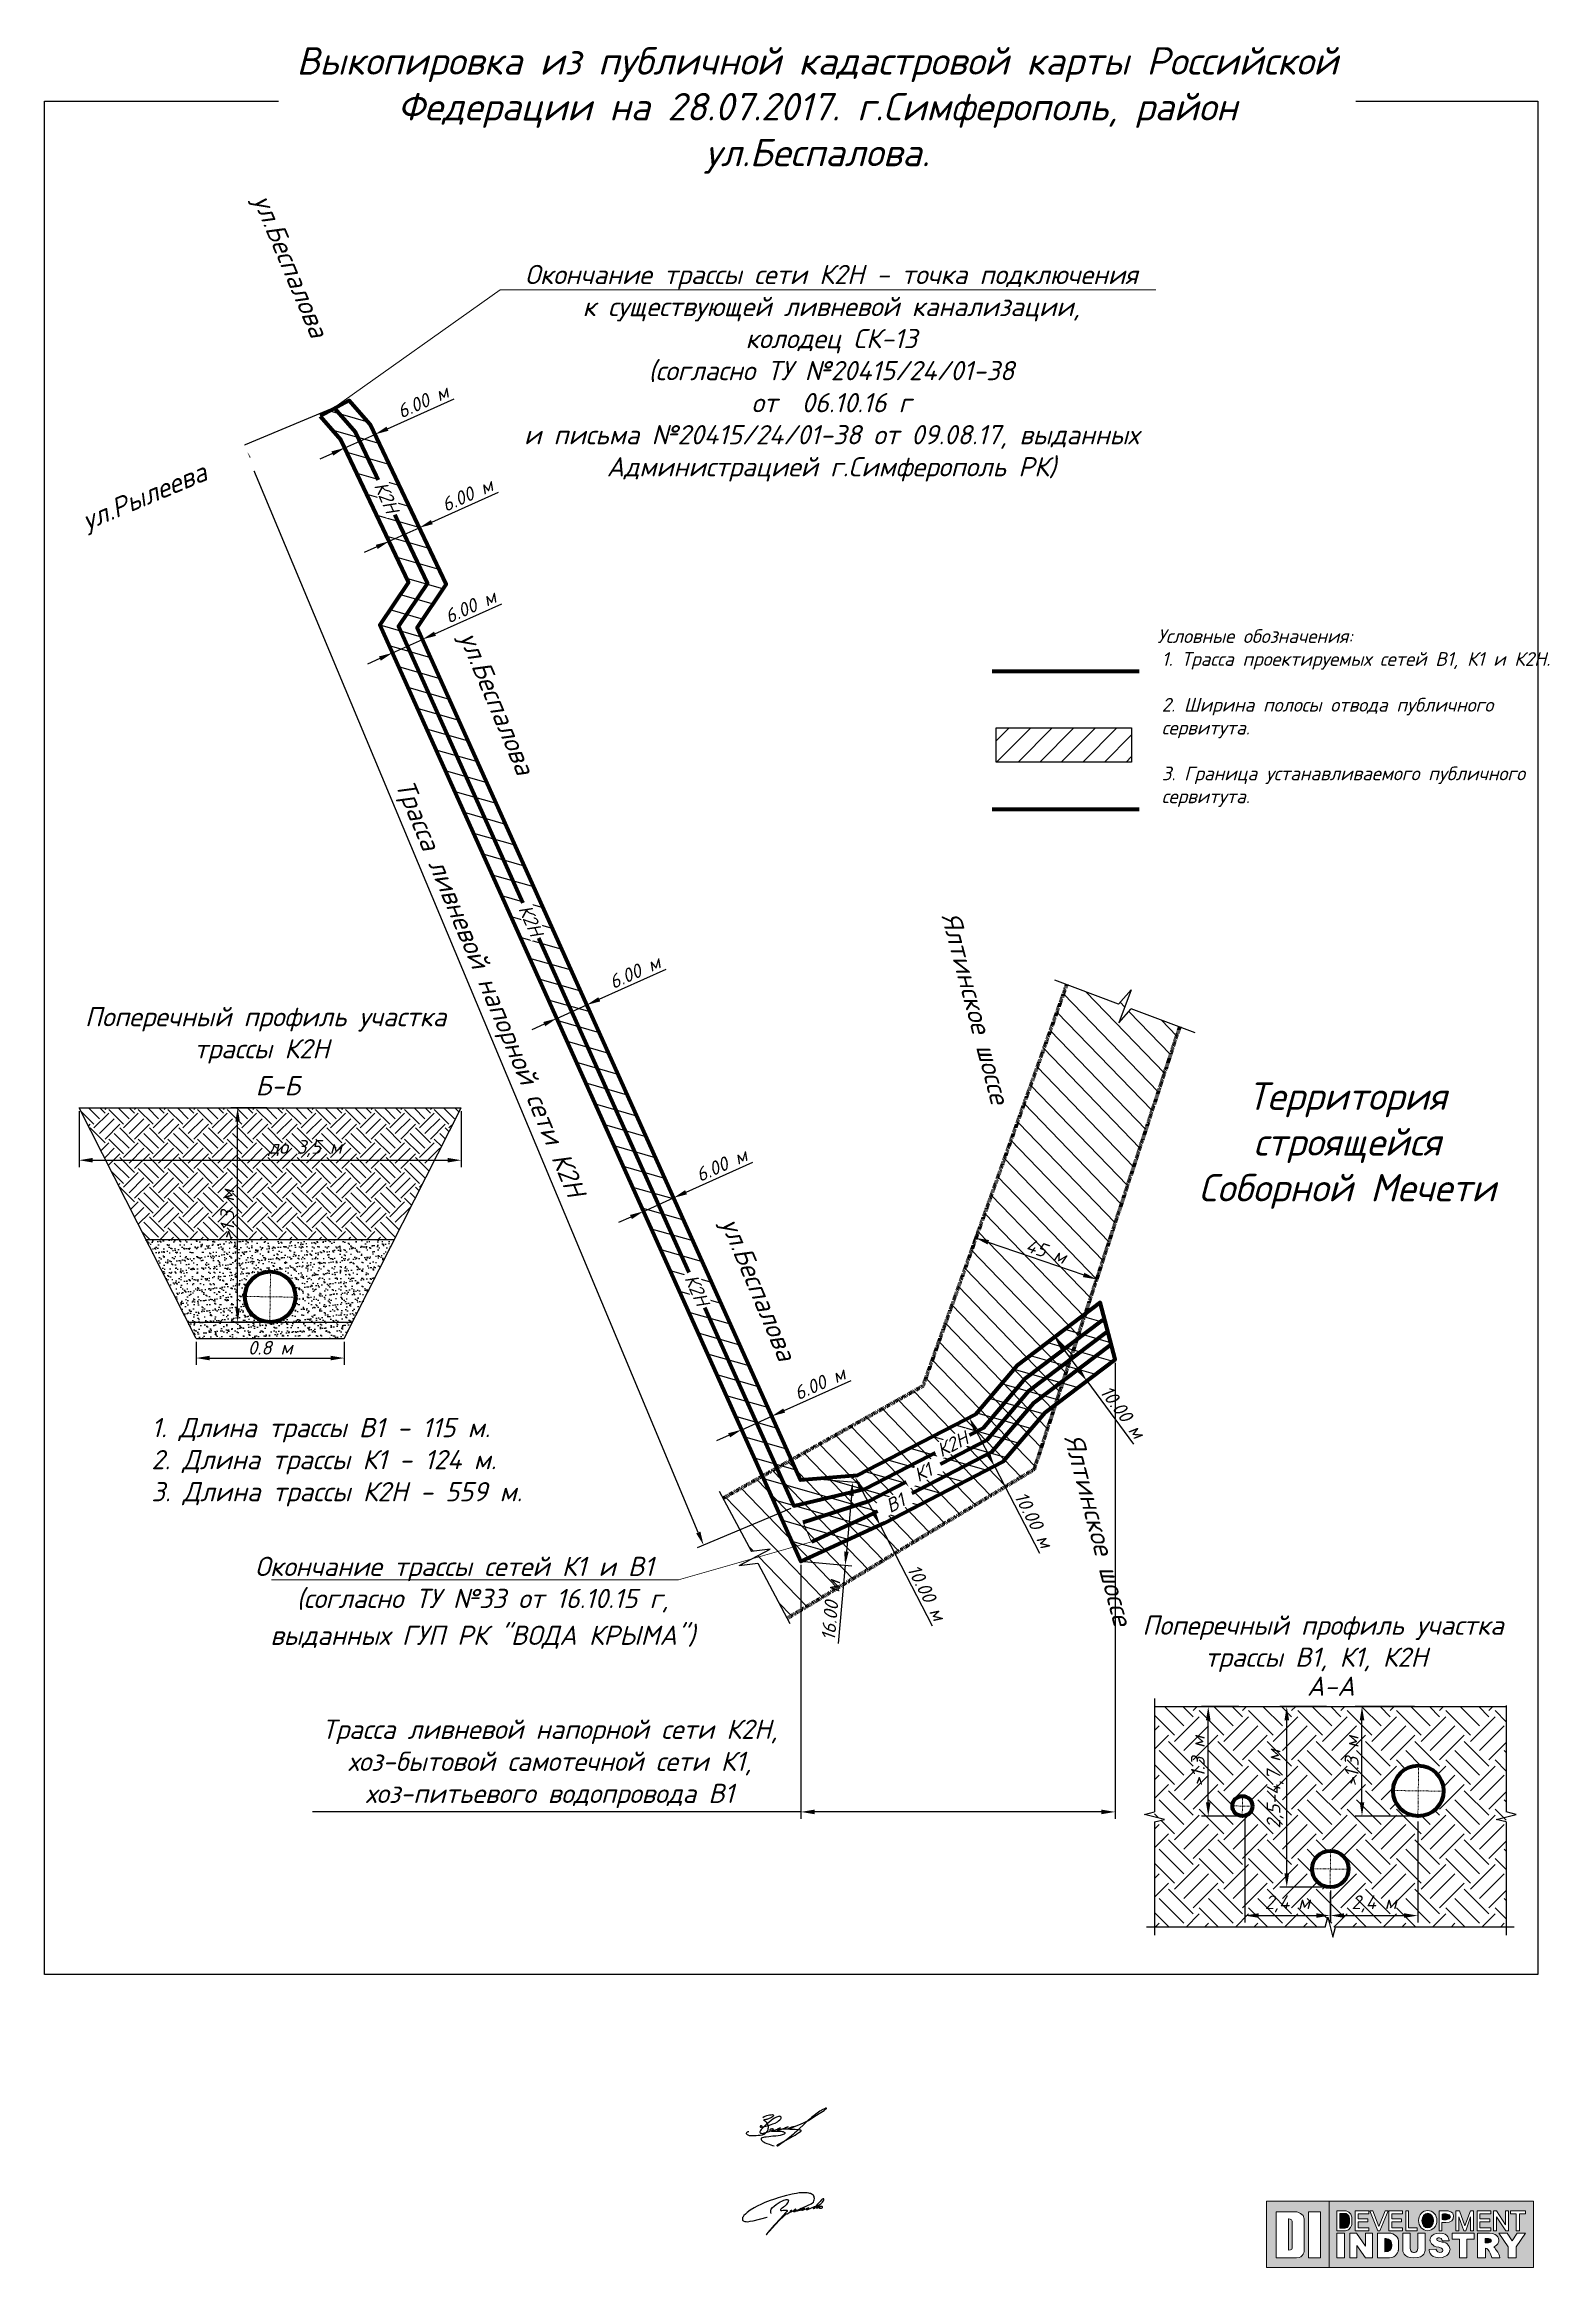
# Model space of a CAD drawing. Header units: millimetres. Extents: x 2791 to 3065, y 749 to 1154.
import ezdxf
from ezdxf import colors
from ezdxf.entities.mleader import LeaderData, LeaderLine
from ezdxf.math import Vec2, Vec3

# ---------------------------------------------------------------- set-up
doc = ezdxf.new("R2010")
doc.units = ezdxf.units.MM
doc.set_wipeout_variables(frame=1)
doc.linetypes.add('CENTER2', pattern=[28.575, 19.05, -3.175, 3.175, -3.175])
doc.linetypes.add('DASHED', pattern=[0.75, 0.5, -0.25])
doc.layers.add('ВК_К1_текст', color=34, linetype='Continuous')
doc.layers.add('Слой 2', color=7, linetype='Continuous')
doc.styles.add('note', font='isocpeur.ttf', dxfattribs={"width": 0.9, "oblique": 15})
doc.styles.get("Standard").update_dxf_attribs({"font": 'isocpeui.ttf'})
doc.dimstyles.new('ISO-25', dxfattribs={"dimtxt": 2.5, "dimasz": 2.5, "dimexe": 1.25, "dimexo": 0.625, "dimtad": 1, "dimtxsty": 'Standard', "dimcen": 2.5, "dimadec": 0, "dimazin": 0, "dimtfac": 1, "dimtmove": 0, "dimatfit": 3, "dimfxl": 1, "dimarcsym": 0})
picture_1 = doc.add_image_def('image1.png', size_in_pixel=(707, 851))
pattern_1 = [(37.5, (-90311.0013, -24919.1039), (-0.048000939, 1.468239712), [0, -1.15824, 0, -1.2954, 0, -1.23825]), (7.5, (-90311.0013, -24919.1039), (1.34856985, 2.1504753), [0, -0.62484, 0, -1.04394, 0, -0.40005]), (327.5, (-90311.9385, -24919.1039), (2.37297711, 0.004311554), [0, -0.381, 0, -1.3716, 0, -1.7907]), (317.5, (-90311.9385, -24919.1039), (2.290669357, 0.66878797), [0, -0.1905, 0, -0.89916, 0, -1.0287])]

msp = doc.modelspace()

# ---------------------------------------------------------------- texts
at = {"insert": (3027.941, 953.616), "char_height": 5, "attachment_point": 5}
msp.add_mtext_dynamic_manual_height_columns('Территория\\Pстроящейся\\PСоборной Мечети', width=195.14621, gutter_width=12.5, heights=[0], dxfattribs=at)

# ---------------------------------------------------------------- blocks, each defined once
blk = doc.blocks.new('*D2')
at = {"color": 0, "lineweight": -2, "transparency": 16777216}
for p, q in [((2842.78, 1087.75), (2825.73, 1080.61)), ((2909.73, 883.18), (2827.85, 1078.78)), ((2926.6, 887.53), (2909.54, 880.39))]:
    blk.add_line(p, q, dxfattribs=at)
at = {"color": 0, "transparency": 16777216}
for points in [[(2828.23, 1078.94), (2827.46, 1078.62), (2826.88, 1081.09)], [(2910.12, 883.34), (2909.35, 883.02), (2910.7, 880.88)]]:
    blk.add_solid(points, dxfattribs=at)
at = {"layer": 'Defpoints', "color": 0, "transparency": 16777216}
for p in [(2843.36, 1087.99), (2826.88, 1081.09), (2927.17, 887.78)]:
    blk.add_point(p, dxfattribs=at)
at = {"color": 0, "lineweight": 9, "transparency": 16777216, "insert": (2871.46, 982.1), "char_height": 3.5, "attachment_point": 5, "rotation": 292.716}
blk.add_mtext('Трасса ливневой напорной сети К2Н', dxfattribs=at)
blk = doc.blocks.new('DI')
at = {"layer": 'Слой 2', "true_color": 0xf7931d}
h = blk.add_hatch(color=30, dxfattribs=at)
h.dxf.hatch_style = 2
h.paths.add_polyline_path([(-1796, 420), (-1796, -450), (-975, -450), (-975, 420)])
edge = h.paths.add_edge_path()
edge.add_spline(control_points=[(-1300, -226), (-1300, -226), (-1303, -324), (-1401, -324), (-1498, -324), (-1668, -324), (-1668, -324), (-1668, -324), (-1668, 277), (-1668, 277), (-1668, 277), (-1399, 277), (-1399, 277), (-1399, 277), (-1300, 255), (-1300, 186), (-1300, 116), (-1300, -226), (-1300, -226)], knot_values=[0, 0, 0, 0, 1, 1, 1, 2, 2, 2, 3, 3, 3, 4, 4, 4, 5, 5, 5, 6, 6, 6, 6], degree=3, periodic=0)
h.paths.add_polyline_path([(-1087, -324), (-1243, -324), (-1243, 277), (-1087, 277)])
at = {"layer": 'Слой 2', "true_color": 0x231f20}
h = blk.add_hatch(color=250, dxfattribs=at)
h.dxf.hatch_style = 2
h.paths.add_polyline_path([(-975, 420), (-975, -450), (1699, -450), (1699, 420)])
h.paths.add_polyline_path([(1176, 292), (1217, 292), (1335, 110), (1335, 292), (1373, 292), (1373, 32), (1338, 32), (1217, 215), (1217, 32), (1176, 32)])
h.paths.add_polyline_path([(682, 292), (732, 292), (800, 97), (874, 292), (916, 292), (916, 32), (877, 32), (877, 215), (815, 32), (787, 32), (722, 215), (722, 32), (682, 32)])
edge = h.paths.add_edge_path()
edge.add_spline(control_points=[(465, 292), (465, 292), (583, 292), (583, 292), (583, 292), (654, 282), (654, 225), (654, 167), (623, 138), (551, 139), (502, 140), (502, 140), (502, 140), (502, 140), (502, 32), (502, 32), (502, 32), (465, 32), (465, 32), (465, 32), (465, 292), (465, 292)], knot_values=[0, 0, 0, 0, 1, 1, 1, 2, 2, 2, 3, 3, 3, 4, 4, 4, 5, 5, 5, 6, 6, 6, 7, 7, 7, 7], degree=3, periodic=0)
h.paths.add_polyline_path([(28, 292), (66, 292), (66, 69), (177, 69), (177, 32), (28, 32)])
h.paths.add_polyline_path([(-401, 292), (-326, 86), (-242, 292), (-203, 292), (-313, 32), (-339, 32), (-442, 292)])
h.paths.add_polyline_path([(-634, 292), (-457, 292), (-457, 252), (-596, 251), (-596, 186), (-466, 186), (-466, 146), (-596, 146), (-596, 69), (-457, 69), (-457, 32), (-634, 32)])
h.paths.add_polyline_path([(-775, -324), (-872, -324), (-872, 1), (-775, 1)])
edge = h.paths.add_edge_path()
edge.add_spline(control_points=[(-761, 32), (-830, 32), (-872, 32), (-872, 32), (-872, 32), (-872, 292), (-872, 292), (-872, 292), (-753, 292), (-753, 292), (-753, 292), (-678, 277), (-678, 207), (-678, 136), (-678, 112), (-678, 112), (-678, 112), (-693, 32), (-761, 32)], knot_values=[0, 0, 0, 0, 1, 1, 1, 2, 2, 2, 3, 3, 3, 4, 4, 4, 5, 5, 5, 6, 6, 6, 6], degree=3, periodic=0)
h.paths.add_polyline_path([(-409, -324), (-500, -324), (-612, -162), (-612, -324), (-704, -324), (-704, 1), (-615, 1), (-500, -172), (-500, 1), (-409, 1)])
edge = h.paths.add_edge_path()
edge.add_spline(control_points=[(-68, -224), (-68, -224), (-90, -324), (-186, -324), (-282, -324), (-342, -324), (-342, -324), (-342, -324), (-342, 0), (-342, 0), (-342, 0), (-173, 0), (-173, 0), (-173, 0), (-68, -18), (-68, -106), (-68, -194), (-68, -224), (-68, -224)], knot_values=[0, 0, 0, 0, 1, 1, 1, 2, 2, 2, 3, 3, 3, 4, 4, 4, 5, 5, 5, 6, 6, 6, 6], degree=3, periodic=0)
h.paths.add_polyline_path([(-16, 252), (-155, 251), (-155, 186), (-26, 186), (-26, 146), (-155, 146), (-155, 69), (-16, 69), (-16, 32), (-193, 32), (-193, 292), (-16, 292)])
edge = h.paths.add_edge_path()
edge.add_spline(control_points=[(282, -225), (282, -225), (282, -324), (136, -324), (-10, -324), (-10, -225), (-10, -225), (-10, -225), (-10, 0), (-10, 0), (-10, 0), (88, 0), (88, 0), (88, 0), (88, -149), (88, -202), (88, -255), (136, -254), (136, -254), (136, -254), (185, -255), (185, -202), (185, -149), (185, 0), (185, 0), (185, 0), (282, 0), (282, 0), (282, 0), (282, -225), (282, -225)], knot_values=[0, 0, 0, 0, 1, 1, 1, 2, 2, 2, 3, 3, 3, 4, 4, 4, 5, 5, 5, 6, 6, 6, 7, 7, 7, 8, 8, 8, 9, 9, 9, 10, 10, 10, 10], degree=3, periodic=0)
edge = h.paths.add_edge_path()
edge.add_spline(control_points=[(196, 164), (196, 237), (250, 296), (316, 296), (383, 296), (436, 237), (436, 164), (436, 91), (383, 32), (316, 32), (250, 32), (196, 91), (196, 164)], knot_values=[0, 0, 0, 0, 1, 1, 1, 2, 2, 2, 3, 3, 3, 4, 4, 4, 4], degree=3, periodic=0)
edge = h.paths.add_edge_path()
edge.add_spline(control_points=[(608, -212), (606, -232), (594, -321), (463, -321), (332, -321), (334, -212), (334, -212), (334, -212), (426, -210), (426, -210), (426, -210), (437, -253), (471, -254), (518, -254), (513, -228), (513, -228), (513, -228), (521, -198), (463, -184), (361, -184), (345, -93), (345, -93), (345, -93), (346, 1), (471, 1), (596, 1), (595, -99), (595, -99), (595, -99), (505, -99), (505, -99), (505, -99), (507, -67), (471, -63), (435, -58), (443, -67), (437, -76), (431, -86), (427, -104), (504, -116), (582, -116), (609, -192), (608, -212)], knot_values=[0, 0, 0, 0, 1, 1, 1, 2, 2, 2, 3, 3, 3, 4, 4, 4, 5, 5, 5, 6, 6, 6, 7, 7, 7, 8, 8, 8, 9, 9, 9, 10, 10, 10, 11, 11, 11, 12, 12, 12, 13, 13, 13, 14, 14, 14, 14], degree=3, periodic=0)
h.paths.add_polyline_path([(924, -81), (826, -81), (826, -324), (779, -324), (732, -324), (732, -81), (634, -81), (634, 0), (779, 0), (924, 0)])
h.paths.add_polyline_path([(962, 292), (1140, 292), (1140, 252), (1000, 251), (1000, 186), (1130, 186), (1130, 146), (1000, 146), (1000, 69), (1140, 69), (1140, 32), (962, 32)])
edge = h.paths.add_edge_path()
edge.add_spline(control_points=[(1157, -324), (1157, -324), (1118, -196), (1071, -196), (1071, -236), (1071, -324), (1071, -324), (1071, -324), (969, -324), (969, -324), (969, -324), (969, -321), (969, -321), (969, -321), (969, 0), (969, 0), (969, 0), (1082, -1), (1082, -1), (1082, -1), (1155, 6), (1200, -19), (1223, -31), (1247, -63), (1247, -92), (1247, -109), (1242, -126), (1234, -138), (1214, -171), (1181, -180), (1181, -180), (1181, -180), (1254, -258), (1259, -324), (1196, -324), (1157, -324), (1157, -324)], knot_values=[0, 0, 0, 0, 1, 1, 1, 2, 2, 2, 3, 3, 3, 4, 4, 4, 5, 5, 5, 6, 6, 6, 7, 7, 7, 8, 8, 8, 9, 9, 9, 10, 10, 10, 11, 11, 11, 12, 12, 12, 12], degree=3, periodic=0)
h.paths.add_polyline_path([(1473, -181), (1473, -324), (1422, -324), (1371, -324), (1371, -181), (1248, 1), (1356, 1), (1422, -99), (1488, 1), (1596, 1)])
h.paths.add_polyline_path([(1596, 254), (1516, 254), (1516, 32), (1474, 32), (1474, 254), (1399, 254), (1399, 292), (1596, 292)])
at = {"layer": 'Слой 2', "true_color": 0xf7931d}
h = blk.add_hatch(color=30, dxfattribs=at)
h.dxf.hatch_style = 2
edge = h.paths.add_edge_path()
edge.add_spline(control_points=[(-1508, 186), (-1508, 186), (-1508, -223), (-1508, -223), (-1460, -223), (-1457, -193), (-1457, -193), (-1457, -193), (-1457, 119), (-1457, 156), (-1457, 192), (-1508, 186), (-1508, 186)], knot_values=[0, 0, 0, 0, 1, 1, 1, 2, 2, 2, 3, 3, 3, 4, 4, 4, 4], degree=3, periodic=0)
at = {"layer": 'Слой 2', "true_color": 0x231f20}
h = blk.add_hatch(color=250, dxfattribs=at)
h.dxf.hatch_style = 2
edge = h.paths.add_edge_path()
edge.add_spline(control_points=[(-758, 258), (-758, 258), (-836, 258), (-836, 258), (-836, 258), (-836, 66), (-836, 66), (-836, 66), (-808, 66), (-764, 66), (-719, 66), (-709, 125), (-709, 125), (-709, 125), (-709, 143), (-709, 195), (-709, 247), (-758, 258), (-758, 258)], knot_values=[0, 0, 0, 0, 1, 1, 1, 2, 2, 2, 3, 3, 3, 4, 4, 4, 5, 5, 5, 6, 6, 6, 6], degree=3, periodic=0)
h = blk.add_hatch(color=250, dxfattribs=at)
h.dxf.hatch_style = 2
edge = h.paths.add_edge_path()
edge.add_spline(control_points=[(316, 260), (274, 260), (240, 217), (240, 164), (240, 111), (274, 68), (316, 68), (358, 68), (392, 111), (392, 164), (392, 217), (358, 260), (316, 260)], knot_values=[0, 0, 0, 0, 1, 1, 1, 2, 2, 2, 3, 3, 3, 4, 4, 4, 4], degree=3, periodic=0)
h = blk.add_hatch(color=250, dxfattribs=at)
h.dxf.hatch_style = 2
edge = h.paths.add_edge_path()
edge.add_spline(control_points=[(614, 214), (614, 266), (504, 250), (504, 250), (504, 250), (504, 177), (504, 177), (504, 177), (614, 161), (614, 214)], knot_values=[0, 0, 0, 0, 1, 1, 1, 2, 2, 2, 3, 3, 3, 3], degree=3, periodic=0)
h = blk.add_hatch(color=250, dxfattribs=at)
h.dxf.hatch_style = 2
edge = h.paths.add_edge_path()
edge.add_spline(control_points=[(-244, -72), (-244, -72), (-244, -244), (-244, -244), (-172, -244), (-155, -219), (-155, -158), (-155, -57), (-244, -72), (-244, -72)], knot_values=[0, 0, 0, 0, 1, 1, 1, 2, 2, 2, 3, 3, 3, 3], degree=3, periodic=0)
h = blk.add_hatch(color=250, dxfattribs=at)
h.dxf.hatch_style = 2
edge = h.paths.add_edge_path()
edge.add_spline(control_points=[(1068, -71), (1068, -71), (1068, -127), (1068, -127), (1068, -127), (1151, -138), (1151, -99), (1151, -60), (1068, -71), (1068, -71)], knot_values=[0, 0, 0, 0, 1, 1, 1, 2, 2, 2, 3, 3, 3, 3], degree=3, periodic=0)
at = {"layer": 'Слой 2', "lineweight": 0}
for points in [[(-1796, 420), (-1796, -450), (-975, -450), (-975, 420), (-1796, 420)], [(-975, 420), (-975, -450), (1699, -450), (1699, 420), (-975, 420)], [(-634, 292), (-457, 292), (-457, 252), (-596, 251), (-596, 186), (-466, 186), (-466, 146), (-596, 146), (-596, 69), (-457, 69), (-457, 32), (-634, 32), (-634, 292)], [(-401, 292), (-326, 86), (-242, 292), (-203, 292), (-313, 32), (-339, 32), (-442, 292), (-401, 292)], [(-16, 252), (-155, 251), (-155, 186), (-26, 186), (-26, 146), (-155, 146), (-155, 69), (-16, 69), (-16, 32), (-193, 32), (-193, 292), (-16, 292), (-16, 252)], [(28, 292), (66, 292), (66, 69), (177, 69), (177, 32), (28, 32), (28, 292)], [(682, 292), (732, 292), (800, 97), (874, 292), (916, 292), (916, 32), (877, 32), (877, 215), (815, 32), (787, 32), (722, 215), (722, 32), (682, 32), (682, 292)], [(962, 292), (1140, 292), (1140, 252), (1000, 251), (1000, 186), (1130, 186), (1130, 146), (1000, 146), (1000, 69), (1140, 69), (1140, 32), (962, 32), (962, 292)], [(1176, 292), (1217, 292), (1335, 110), (1335, 292), (1373, 292), (1373, 32), (1338, 32), (1217, 215), (1217, 32), (1176, 32), (1176, 292)], [(1596, 254), (1516, 254), (1516, 32), (1474, 32), (1474, 254), (1399, 254), (1399, 292), (1596, 292), (1596, 254)], [(-1087, -324), (-1243, -324), (-1243, 277), (-1087, 277), (-1087, -324)], [(-775, -324), (-872, -324), (-872, 1), (-775, 1), (-775, -324)], [(-409, -324), (-500, -324), (-612, -162), (-612, -324), (-704, -324), (-704, 1), (-615, 1), (-500, -172), (-500, 1), (-409, 1), (-409, -324)], [(924, -81), (826, -81), (826, -324), (779, -324), (732, -324), (732, -81), (634, -81), (634, 0), (779, 0), (924, 0), (924, -81)], [(1473, -181), (1473, -324), (1422, -324), (1371, -324), (1371, -181), (1248, 1), (1356, 1), (1422, -99), (1488, 1), (1596, 1), (1473, -181)]]:
    blk.add_lwpolyline(points, dxfattribs=at)
for points, knots in [([(-761, 32), (-830, 32), (-872, 32), (-872, 32), (-872, 32), (-872, 292), (-872, 292), (-872, 292), (-753, 292), (-753, 292), (-753, 292), (-678, 277), (-678, 207), (-678, 136), (-678, 112), (-678, 112), (-678, 112), (-693, 32), (-761, 32)], [0, 0, 0, 0, 1, 1, 1, 2, 2, 2, 3, 3, 3, 4, 4, 4, 5, 5, 5, 6, 6, 6, 6]), ([(196, 164), (196, 237), (250, 296), (316, 296), (383, 296), (436, 237), (436, 164), (436, 91), (383, 32), (316, 32), (250, 32), (196, 91), (196, 164)], [0, 0, 0, 0, 1, 1, 1, 2, 2, 2, 3, 3, 3, 4, 4, 4, 4]), ([(465, 292), (465, 292), (583, 292), (583, 292), (583, 292), (654, 282), (654, 225), (654, 167), (623, 138), (551, 139), (502, 140), (502, 140), (502, 140), (502, 140), (502, 32), (502, 32), (502, 32), (465, 32), (465, 32), (465, 32), (465, 292), (465, 292)], [0, 0, 0, 0, 1, 1, 1, 2, 2, 2, 3, 3, 3, 4, 4, 4, 5, 5, 5, 6, 6, 6, 7, 7, 7, 7]), ([(-1300, -226), (-1300, -226), (-1303, -324), (-1401, -324), (-1498, -324), (-1668, -324), (-1668, -324), (-1668, -324), (-1668, 277), (-1668, 277), (-1668, 277), (-1399, 277), (-1399, 277), (-1399, 277), (-1300, 255), (-1300, 186), (-1300, 116), (-1300, -226), (-1300, -226)], [0, 0, 0, 0, 1, 1, 1, 2, 2, 2, 3, 3, 3, 4, 4, 4, 5, 5, 5, 6, 6, 6, 6]), ([(-1508, 186), (-1508, 186), (-1508, -223), (-1508, -223), (-1460, -223), (-1457, -193), (-1457, -193), (-1457, -193), (-1457, 119), (-1457, 156), (-1457, 192), (-1508, 186), (-1508, 186)], [0, 0, 0, 0, 1, 1, 1, 2, 2, 2, 3, 3, 3, 4, 4, 4, 4]), ([(-758, 258), (-758, 258), (-836, 258), (-836, 258), (-836, 258), (-836, 66), (-836, 66), (-836, 66), (-808, 66), (-764, 66), (-719, 66), (-709, 125), (-709, 125), (-709, 125), (-709, 143), (-709, 195), (-709, 247), (-758, 258), (-758, 258)], [0, 0, 0, 0, 1, 1, 1, 2, 2, 2, 3, 3, 3, 4, 4, 4, 5, 5, 5, 6, 6, 6, 6]), ([(-68, -224), (-68, -224), (-90, -324), (-186, -324), (-282, -324), (-342, -324), (-342, -324), (-342, -324), (-342, 0), (-342, 0), (-342, 0), (-173, 0), (-173, 0), (-173, 0), (-68, -18), (-68, -106), (-68, -194), (-68, -224), (-68, -224)], [0, 0, 0, 0, 1, 1, 1, 2, 2, 2, 3, 3, 3, 4, 4, 4, 5, 5, 5, 6, 6, 6, 6]), ([(282, -225), (282, -225), (282, -324), (136, -324), (-10, -324), (-10, -225), (-10, -225), (-10, -225), (-10, 0), (-10, 0), (-10, 0), (88, 0), (88, 0), (88, 0), (88, -149), (88, -202), (88, -255), (136, -254), (136, -254), (136, -254), (185, -255), (185, -202), (185, -149), (185, 0), (185, 0), (185, 0), (282, 0), (282, 0), (282, 0), (282, -225), (282, -225)], [0, 0, 0, 0, 1, 1, 1, 2, 2, 2, 3, 3, 3, 4, 4, 4, 5, 5, 5, 6, 6, 6, 7, 7, 7, 8, 8, 8, 9, 9, 9, 10, 10, 10, 10]), ([(316, 260), (274, 260), (240, 217), (240, 164), (240, 111), (274, 68), (316, 68), (358, 68), (392, 111), (392, 164), (392, 217), (358, 260), (316, 260)], [0, 0, 0, 0, 1, 1, 1, 2, 2, 2, 3, 3, 3, 4, 4, 4, 4]), ([(608, -212), (606, -232), (594, -321), (463, -321), (332, -321), (334, -212), (334, -212), (334, -212), (426, -210), (426, -210), (426, -210), (437, -253), (471, -254), (518, -254), (513, -228), (513, -228), (513, -228), (521, -198), (463, -184), (361, -184), (345, -93), (345, -93), (345, -93), (346, 1), (471, 1), (596, 1), (595, -99), (595, -99), (595, -99), (505, -99), (505, -99), (505, -99), (507, -67), (471, -63), (435, -58), (443, -67), (437, -76), (431, -86), (427, -104), (504, -116), (582, -116), (609, -192), (608, -212)], [0, 0, 0, 0, 1, 1, 1, 2, 2, 2, 3, 3, 3, 4, 4, 4, 5, 5, 5, 6, 6, 6, 7, 7, 7, 8, 8, 8, 9, 9, 9, 10, 10, 10, 11, 11, 11, 12, 12, 12, 13, 13, 13, 14, 14, 14, 14]), ([(614, 214), (614, 266), (504, 250), (504, 250), (504, 250), (504, 177), (504, 177), (504, 177), (614, 161), (614, 214)], [0, 0, 0, 0, 1, 1, 1, 2, 2, 2, 3, 3, 3, 3]), ([(1157, -324), (1157, -324), (1118, -196), (1071, -196), (1071, -236), (1071, -324), (1071, -324), (1071, -324), (969, -324), (969, -324), (969, -324), (969, -321), (969, -321), (969, -321), (969, 0), (969, 0), (969, 0), (1082, -1), (1082, -1), (1082, -1), (1155, 6), (1200, -19), (1223, -31), (1247, -63), (1247, -92), (1247, -109), (1242, -126), (1234, -138), (1214, -171), (1181, -180), (1181, -180), (1181, -180), (1254, -258), (1259, -324), (1196, -324), (1157, -324), (1157, -324)], [0, 0, 0, 0, 1, 1, 1, 2, 2, 2, 3, 3, 3, 4, 4, 4, 5, 5, 5, 6, 6, 6, 7, 7, 7, 8, 8, 8, 9, 9, 9, 10, 10, 10, 11, 11, 11, 12, 12, 12, 12]), ([(-244, -72), (-244, -72), (-244, -244), (-244, -244), (-172, -244), (-155, -219), (-155, -158), (-155, -57), (-244, -72), (-244, -72)], [0, 0, 0, 0, 1, 1, 1, 2, 2, 2, 3, 3, 3, 3]), ([(1068, -71), (1068, -71), (1068, -127), (1068, -127), (1068, -127), (1151, -138), (1151, -99), (1151, -60), (1068, -71), (1068, -71)], [0, 0, 0, 0, 1, 1, 1, 2, 2, 2, 3, 3, 3, 3])]:
    blk.add_open_spline(points, degree=3, knots=knots, dxfattribs=at)
blk = doc.blocks.new('2')
at = {"color": 150, "lineweight": 9}
for points in [[(100.2, -178.7), (100.3, -178.9), (100.4, -178.9), (100.7, -178.9), (101.1, -178.9), (101.8, -178.6), (108, -175.8), (108.8, -175.3), (109.2, -174.9), (109.4, -174.3), (109.5, -173.7), (109.7, -173), (109.6, -172.6), (109.5, -172.1), (109.3, -171.6), (109, -171.3), (108.6, -171.1), (108.1, -170.8), (107.8, -170.6), (107.3, -170.5), (106.8, -170.4), (106, -170.2), (105.2, -170.2), (104.2, -170.2), (103, -170.2), (102, -170.3), (100.7, -170.5), (99.5, -170.7), (98.4, -170.9), (97.1, -171.3), (95.6, -171.6), (93.8, -172.1), (92.6, -172.4), (91.3, -172.8), (90, -173.2), (89, -173.6), (87.4, -174.1), (84.7, -175.1), (82.9, -175.9), (80.8, -176.9), (79.2, -177.8), (77.3, -179), (75.7, -180.2), (74.8, -181), (74.1, -181.7), (73.7, -182.3), (73.4, -182.7), (73.3, -183), (73.3, -183.3), (73.3, -183.6), (73.4, -184), (73.5, -184.2), (73.8, -184.4), (74.1, -184.6), (74.6, -184.7), (75.2, -184.7), (76.1, -184.8), (77.3, -184.6), (78.7, -184.3), (85.9, -182.5)], [(87.9, -180.6), (87.6, -180.3), (87.7, -179.3), (87.8, -178.5), (88.5, -177.6), (89.3, -176.9), (90.3, -176.1), (91.4, -175.5), (92.4, -174.8), (93.3, -174.4), (94.3, -174), (94.9, -173.8), (95.5, -173.6), (95.9, -173.6), (96.2, -173.7), (96.5, -173.8), (96.6, -174), (96.5, -174.4), (96.4, -174.9), (96.1, -175.3), (95.8, -175.8), (95.4, -176.2), (95.1, -176.6), (94.5, -177.1), (94, -177.5), (93.4, -177.9), (93, -178.2), (92.7, -178.4), (92.6, -178.6), (92.6, -178.7), (92.6, -179), (92.7, -179.1), (93, -179.1), (93.3, -179.1), (93.9, -179), (94.4, -178.9), (95, -178.9), (95.3, -178.9), (95.6, -178.9), (95.8, -179), (95.9, -179.1), (96, -179.2), (96, -179.4), (95.9, -179.6), (95.6, -179.9), (95.3, -180.2), (92.5, -183.1), (89.4, -186.5), (86.1, -190.3), (85.7, -190.9), (85.3, -191.5), (85.3, -191.5), (85.3, -191.5), (85.3, -191.5), (85.4, -191.5), (86.9, -189.8), (90.1, -186.2), (92.1, -184), (94.1, -182.1), (94.9, -181.4), (95.2, -181.2), (95.3, -181), (95.3, -180.9), (95.3, -180.7), (95.4, -180.8), (95.5, -180.8), (95.7, -180.8), (95.9, -180.8), (96.8, -180.4), (97.5, -179.9), (97.9, -179.9), (98, -179.8), (98.2, -179.6), (98.3, -179.4), (98.2, -179.2), (98.1, -179.1), (98, -179.1), (97.9, -179.2), (97.6, -179.3), (97.5, -179.5), (97.4, -179.6), (97.5, -179.8), (97.7, -179.9), (97.9, -179.9), (98, -179.8)], [(98.2, -179.6), (99.3, -179.2), (99.8, -179), (100.1, -178.8), (100.3, -178.7), (100.3, -178.6), (100.3, -178.5), (100.2, -178.5), (100.1, -178.5), (99.9, -178.6), (99.4, -178.9), (99.1, -179.3), (99, -179.5), (99.1, -179.6), (99.2, -179.7), (99.4, -179.7), (99.7, -179.6), (99.9, -179.6), (100, -179.5), (100.2, -179.5), (101.1, -179.3), (101.8, -178.9), (102.3, -178.8), (102.6, -178.6), (102.8, -178.5), (103, -178.3), (103, -178.2), (102.9, -178.2), (102.8, -178.2), (102.6, -178.3), (101.8, -178.9), (101.8, -179), (101.8, -179.1), (101.9, -179.1), (102.2, -179), (102.5, -178.9), (103.1, -178.7), (104, -178.4), (104.4, -178.3), (104.6, -178.2), (104.6, -178.1), (104.6, -178), (104.5, -178), (104.4, -178), (103.2, -178.8), (103.2, -178.9), (103.2, -178.9), (103.2, -178.9), (103.3, -178.9), (103.4, -178.9), (103.7, -178.9), (104.1, -178.8), (104.5, -178.6), (105, -178.4), (106.8, -177.8), (105.8, -178.1), (105.6, -178.3), (105.5, -178.5), (105.5, -178.6), (105.6, -178.6), (105.8, -178.7), (106.3, -178.6), (107.9, -178), (109.8, -177.2), (111, -177), (112.1, -176.3), (112.9, -175.7), (113.7, -174.9), (114.1, -174.4), (114.4, -174), (114.5, -173.7), (114.5, -173.4), (114.5, -173.3), (114.4, -173.3), (114.3, -173.2), (114.2, -173.2), (114, -173.3), (113.8, -173.5), (113.5, -173.6), (113.1, -174), (112.6, -174.6), (111.8, -175.4), (111.3, -175.9), (109.5, -178.1), (109.4, -178.2), (109.3, -178.3), (109.2, -178.3), (109.1, -178.2), (109.1, -178.1), (109.2, -178), (109.4, -177.8), (109.6, -177.5), (109.9, -177.3), (110.3, -177.1), (111, -177), (111, -177), (111.1, -177), (111.1, -177.1), (111.1, -177.1), (111.1, -177.2), (111, -177.3), (110.9, -177.4), (110.8, -177.5), (110.7, -177.7), (110.7, -177.8), (110.7, -177.8), (110.8, -177.9), (111.5, -177.8), (111.9, -177.7), (112.2, -177.7), (112.3, -177.6), (112.3, -177.5), (112.3, -177.5), (112.2, -177.5), (112.2, -177.6), (112.1, -177.7), (112.2, -177.9), (112.2, -177.9), (112.4, -178), (112.6, -178), (112.9, -178), (113.3, -177.9), (113.6, -177.8), (113.7, -177.6), (113.8, -177.5), (113.7, -177.3), (113.6, -177.2), (113.4, -177.1), (113, -177.1), (112.7, -177.1), (112.2, -177.2), (111.8, -177.4), (111.5, -177.5), (111, -178)]]:
    blk.add_lwpolyline(points, dxfattribs=at)
at = {"color": 150}
for points in [[(100.2, -178.7), (100.3, -178.9), (100.4, -178.9), (100.7, -178.9), (101.1, -178.9), (101.8, -178.6), (108, -175.8), (108.8, -175.3), (109.2, -174.9), (109.4, -174.3), (109.5, -173.7), (109.7, -173), (109.6, -172.6), (109.5, -172.1), (109.3, -171.6), (109, -171.3), (108.6, -171.1), (108.1, -170.8), (107.8, -170.6), (107.3, -170.5), (106.8, -170.4), (106, -170.2), (105.2, -170.2), (104.2, -170.2), (103, -170.2), (102, -170.3), (100.7, -170.5), (99.5, -170.7), (98.4, -170.9), (97.1, -171.3), (95.6, -171.6), (93.8, -172.1), (92.6, -172.4), (91.3, -172.8), (90, -173.2), (89, -173.6), (87.4, -174.1), (84.7, -175.1), (82.9, -175.9), (80.8, -176.9), (79.2, -177.8), (77.3, -179), (75.7, -180.2), (74.8, -181), (74.1, -181.7), (73.7, -182.3), (73.4, -182.7), (73.3, -183), (73.3, -183.3), (73.3, -183.6), (73.4, -184), (73.5, -184.2), (73.8, -184.4), (74.1, -184.6), (74.6, -184.7), (75.2, -184.7), (76.1, -184.8), (77.3, -184.6), (78.7, -184.3), (85.9, -182.5)], [(87.9, -180.6), (87.6, -180.3), (87.7, -179.3), (87.8, -178.5), (88.5, -177.6), (89.3, -176.9), (90.3, -176.1), (91.4, -175.5), (92.4, -174.8), (93.3, -174.4), (94.3, -174), (94.9, -173.8), (95.5, -173.6), (95.9, -173.6), (96.2, -173.7), (96.5, -173.8), (96.6, -174), (96.5, -174.4), (96.4, -174.9), (96.1, -175.3), (95.8, -175.8), (95.4, -176.2), (95.1, -176.6), (94.5, -177.1), (94, -177.5), (93.4, -177.9), (93, -178.2), (92.7, -178.4), (92.6, -178.6), (92.6, -178.7), (92.6, -179), (92.7, -179.1), (93, -179.1), (93.3, -179.1), (93.9, -179), (94.4, -178.9), (95, -178.9), (95.3, -178.9), (95.6, -178.9), (95.8, -179), (95.9, -179.1), (96, -179.2), (96, -179.4), (95.9, -179.6), (95.6, -179.9), (95.3, -180.2), (92.5, -183.1), (89.4, -186.5), (86.1, -190.3), (85.7, -190.9), (85.3, -191.5), (85.3, -191.5), (85.3, -191.5), (85.3, -191.5), (85.4, -191.5), (86.9, -189.8), (90.1, -186.2), (92.1, -184), (94.1, -182.1), (94.9, -181.4), (95.2, -181.2), (95.3, -181), (95.3, -180.9), (95.3, -180.7), (95.4, -180.8), (95.5, -180.8), (95.7, -180.8), (95.9, -180.8), (96.8, -180.4), (97.5, -179.9), (97.9, -179.9), (98, -179.8), (98.2, -179.6), (98.3, -179.4), (98.2, -179.2), (98.1, -179.1), (98, -179.1), (97.9, -179.2), (97.6, -179.3), (97.5, -179.5), (97.4, -179.6), (97.5, -179.8), (97.7, -179.9), (97.9, -179.9), (98, -179.8)], [(98.2, -179.6), (99.3, -179.2), (99.8, -179), (100.1, -178.8), (100.3, -178.7), (100.3, -178.6), (100.3, -178.5), (100.2, -178.5), (100.1, -178.5), (99.9, -178.6), (99.4, -178.9), (99.1, -179.3), (99, -179.5), (99.1, -179.6), (99.2, -179.7), (99.4, -179.7), (99.7, -179.6), (99.9, -179.6), (100, -179.5), (100.2, -179.5), (101.1, -179.3), (101.8, -178.9), (102.3, -178.8), (102.6, -178.6), (102.8, -178.5), (103, -178.3), (103, -178.2), (102.9, -178.2), (102.8, -178.2), (102.6, -178.3), (101.8, -178.9), (101.8, -179), (101.8, -179.1), (101.9, -179.1), (102.2, -179), (102.5, -178.9), (103.1, -178.7), (104, -178.4), (104.4, -178.3), (104.6, -178.2), (104.6, -178.1), (104.6, -178), (104.5, -178), (104.4, -178), (103.2, -178.8), (103.2, -178.9), (103.2, -178.9), (103.2, -178.9), (103.3, -178.9), (103.4, -178.9), (103.7, -178.9), (104.1, -178.8), (104.5, -178.6), (105, -178.4), (106.8, -177.8), (105.8, -178.1), (105.6, -178.3), (105.5, -178.5), (105.5, -178.6), (105.6, -178.6), (105.8, -178.7), (106.3, -178.6), (107.9, -178), (109.8, -177.2), (111, -177), (112.1, -176.3), (112.9, -175.7), (113.7, -174.9), (114.1, -174.4), (114.4, -174), (114.5, -173.7), (114.5, -173.4), (114.5, -173.3), (114.4, -173.3), (114.3, -173.2), (114.2, -173.2), (114, -173.3), (113.8, -173.5), (113.5, -173.6), (113.1, -174), (112.6, -174.6), (111.8, -175.4), (111.3, -175.9), (109.5, -178.1), (109.4, -178.2), (109.3, -178.3), (109.2, -178.3), (109.1, -178.2), (109.1, -178.1), (109.2, -178), (109.4, -177.8), (109.6, -177.5), (109.9, -177.3), (110.3, -177.1), (111, -177), (111, -177), (111.1, -177), (111.1, -177.1), (111.1, -177.1), (111.1, -177.2), (111, -177.3), (110.9, -177.4), (110.8, -177.5), (110.7, -177.7), (110.7, -177.8), (110.7, -177.8), (110.8, -177.9), (111.5, -177.8), (111.9, -177.7), (112.2, -177.7), (112.3, -177.6), (112.3, -177.5), (112.3, -177.5), (112.2, -177.5), (112.2, -177.6), (112.1, -177.7), (112.2, -177.9), (112.2, -177.9), (112.4, -178), (112.6, -178), (112.9, -178), (113.3, -177.9), (113.6, -177.8), (113.7, -177.6), (113.8, -177.5), (113.7, -177.3), (113.6, -177.2), (113.4, -177.1), (113, -177.1), (112.7, -177.1), (112.2, -177.2), (111.8, -177.4), (111.5, -177.5), (111, -178)]]:
    blk.add_lwpolyline(points, dxfattribs=at)
blk = doc.blocks.new('6')
at = {"color": 150, "lineweight": 9}
for points in [[(226.89, -190.1), (227.38, -189.81), (227.7, -189.66), (228.33, -189.46), (229.17, -189.28), (229.79, -189.18), (230.19, -189.16), (230.3, -189.19), (230.4, -189.23), (230.49, -189.29), (230.52, -189.36), (230.52, -189.43), (230.51, -189.52), (230.48, -189.6), (230.41, -189.72), (230.25, -189.87), (229.94, -190.1), (229.67, -190.24), (229.39, -190.4), (229.15, -190.53), (228.82, -190.66), (228.53, -190.75), (228.26, -190.81), (228, -190.86), (227.68, -190.93), (227.36, -191), (227.15, -191.04), (227.38, -191.16), (227.61, -191.33), (227.78, -191.45), (227.9, -191.55), (228.08, -191.75), (228.36, -192.1), (228.52, -192.38), (228.65, -192.78), (228.73, -193.32), (228.74, -193.65), (228.69, -194.01), (228.63, -194.31), (228.52, -194.66), (228.34, -194.95), (228.08, -195.33), (227.51, -195.79), (227.22, -195.99), (226.66, -196.15), (226.03, -196.27), (225.37, -196.34), (224.61, -196.39), (224.07, -196.45), (223.52, -196.47), (223.11, -196.46), (222.74, -196.45), (222.42, -196.39), (222.14, -196.3), (221.86, -196.2), (221.63, -196.06), (221.44, -195.9), (221.35, -195.7), (221.31, -195.52), (221.42, -195.27), (221.54, -195.14), (221.73, -195.04), (221.9, -194.95), (222.13, -194.92)], [(226.72, -193.23), (226.68, -193.11), (226.63, -193.06), (226.49, -192.99), (226.35, -192.95), (226.21, -192.98), (226.08, -193.04), (226.01, -193.18), (226.01, -193.34), (226.1, -193.43), (226.28, -193.47), (226.49, -193.46), (227.06, -193.36), (227.97, -193.15), (229.26, -192.72), (230.33, -192.36), (231.1, -192.11), (231.92, -191.65), (232.33, -191.33), (232.75, -190.93), (233.06, -190.55), (233.15, -190.34), (233.16, -190.14), (233.14, -189.99), (233.08, -189.91), (232.96, -189.81), (232.79, -189.76), (232.51, -189.73), (232.27, -189.78), (231.58, -190.01), (230.94, -190.36), (230.36, -190.72), (229.75, -191.19), (229.07, -191.72), (228.22, -192.43), (227.11, -193.47), (226.57, -194.03), (226.32, -194.29), (226.12, -194.54), (225.98, -194.78), (225.92, -195), (225.93, -195.16), (226.03, -195.35), (226.16, -195.47), (226.37, -195.56), (226.63, -195.6), (226.87, -195.6), (227.55, -195.42), (228.71, -195.06), (229.99, -194.6), (230.37, -194.41), (230.53, -194.28), (230.56, -194.22), (230.56, -194.17), (230.51, -194.13), (230.42, -194.08), (230.28, -194.06), (230.04, -194.06), (229.85, -194.08), (229.57, -194.15), (229.42, -194.22), (229.3, -194.31), (229.3, -194.44), (229.36, -194.58), (229.43, -194.65), (229.6, -194.72), (229.89, -194.81), (230.6, -194.87), (231.28, -194.83), (231.8, -194.79), (232.22, -194.79), (232.81, -194.82), (233.2, -194.85), (233.54, -194.9), (233.83, -194.98), (234.02, -195.05), (234.24, -195.17), (234.41, -195.29), (234.46, -195.43), (234.42, -195.57), (234.34, -195.68), (234.2, -195.8), (233.91, -195.93), (233.5, -196.08), (232.83, -196.26), (232.17, -196.37), (231.34, -196.48), (230.4, -196.57), (229.63, -196.67), (229, -196.72), (228.02, -196.84), (227.48, -196.91), (227.11, -196.98), (226.66, -197.09), (226.41, -197.19), (226.32, -197.34), (226.32, -197.49), (226.36, -197.67), (226.47, -197.85), (226.63, -198.03), (226.93, -198.35), (227.38, -198.61), (227.78, -198.82), (228.29, -199.03), (229.04, -199.29), (229.68, -199.51), (230.2, -199.67), (230.8, -199.85)], [(229.99, -194.6), (230.56, -194.54), (231.23, -194.38), (231.96, -194.15), (232.33, -194.04), (232.58, -193.96), (232.74, -193.9), (232.85, -193.85), (232.92, -193.8), (232.94, -193.77), (232.91, -193.74), (232.88, -193.73), (232.83, -193.75), (232.61, -193.84), (232.43, -193.91), (232.22, -193.97), (232.08, -194.01), (231.92, -194.1), (231.87, -194.22), (231.87, -194.33), (231.98, -194.37), (232.17, -194.4), (232.38, -194.39), (232.57, -194.35), (233.36, -194.18), (233.98, -193.96), (234.85, -193.59), (235.23, -193.42), (235.62, -193.32), (235.23, -193.42), (234.61, -193.69), (234.52, -193.75), (234.49, -193.83), (234.48, -193.9), (234.49, -193.95), (234.57, -194), (234.64, -194.02), (234.77, -194.04), (235.17, -194.04), (235.35, -193.99), (235.66, -193.9), (236.78, -193.48), (237.6, -193.17), (236.78, -193.48), (236.22, -193.69), (235.92, -193.83), (235.87, -193.88), (235.86, -193.92), (235.87, -193.97), (235.93, -193.99), (236.03, -193.98), (236.13, -193.95), (236.3, -193.86), (238.38, -193.04), (239.83, -192.4), (242.51, -191.12), (244.07, -190.18), (246.19, -188.78), (247.85, -187.72), (248.5, -187.24), (248.63, -187.13), (248.7, -187.03), (248.68, -186.99), (248.63, -186.98), (248.56, -186.98), (248.43, -187.01), (248.08, -187.14), (247.4, -187.47), (246.4, -188.04), (245.5, -188.65), (244.43, -189.42), (243.66, -190.04), (243.08, -190.61), (241.8, -191.76), (238.57, -194.77), (237.78, -195.51), (237.37, -195.89), (236.8, -196.32), (236.06, -196.96), (235.01, -197.77), (234.26, -198.35), (233.09, -199.18), (232.53, -199.63), (232.19, -199.85), (231.95, -199.9), (231.8, -199.86), (231.8, -199.7), (231.88, -199.58), (232.07, -199.43), (232.33, -199.26), (234.64, -198.06), (237.31, -196.55), (237.94, -196.15), (238.58, -195.73), (239.27, -195.29), (239.85, -194.98), (240.01, -194.87), (240.06, -194.79), (240.08, -194.72), (240.07, -194.67), (240.03, -194.6), (240, -194.57), (239.95, -194.53), (239.87, -194.5), (239.71, -194.43), (239.37, -194.37), (238.7, -194.31), (237.94, -194.29), (237.11, -194.27), (236.12, -194.25), (233.45, -194.15)]]:
    blk.add_lwpolyline(points, dxfattribs=at)
at = {"color": 150}
for points in [[(226.89, -190.1), (227.38, -189.81), (227.7, -189.66), (228.33, -189.46), (229.17, -189.28), (229.79, -189.18), (230.19, -189.16), (230.3, -189.19), (230.4, -189.23), (230.49, -189.29), (230.52, -189.36), (230.52, -189.43), (230.51, -189.52), (230.48, -189.6), (230.41, -189.72), (230.25, -189.87), (229.94, -190.1), (229.67, -190.24), (229.39, -190.4), (229.15, -190.53), (228.82, -190.66), (228.53, -190.75), (228.26, -190.81), (228, -190.86), (227.68, -190.93), (227.36, -191), (227.15, -191.04), (227.38, -191.16), (227.61, -191.33), (227.78, -191.45), (227.9, -191.55), (228.08, -191.75), (228.36, -192.1), (228.52, -192.38), (228.65, -192.78), (228.73, -193.32), (228.74, -193.65), (228.69, -194.01), (228.63, -194.31), (228.52, -194.66), (228.34, -194.95), (228.08, -195.33), (227.51, -195.79), (227.22, -195.99), (226.66, -196.15), (226.03, -196.27), (225.37, -196.34), (224.61, -196.39), (224.07, -196.45), (223.52, -196.47), (223.11, -196.46), (222.74, -196.45), (222.42, -196.39), (222.14, -196.3), (221.86, -196.2), (221.63, -196.06), (221.44, -195.9), (221.35, -195.7), (221.31, -195.52), (221.42, -195.27), (221.54, -195.14), (221.73, -195.04), (221.9, -194.95), (222.13, -194.92)], [(226.72, -193.23), (226.68, -193.11), (226.63, -193.06), (226.49, -192.99), (226.35, -192.95), (226.21, -192.98), (226.08, -193.04), (226.01, -193.18), (226.01, -193.34), (226.1, -193.43), (226.28, -193.47), (226.49, -193.46), (227.06, -193.36), (227.97, -193.15), (229.26, -192.72), (230.33, -192.36), (231.1, -192.11), (231.92, -191.65), (232.33, -191.33), (232.75, -190.93), (233.06, -190.55), (233.15, -190.34), (233.16, -190.14), (233.14, -189.99), (233.08, -189.91), (232.96, -189.81), (232.79, -189.76), (232.51, -189.73), (232.27, -189.78), (231.58, -190.01), (230.94, -190.36), (230.36, -190.72), (229.75, -191.19), (229.07, -191.72), (228.22, -192.43), (227.11, -193.47), (226.57, -194.03), (226.32, -194.29), (226.12, -194.54), (225.98, -194.78), (225.92, -195), (225.93, -195.16), (226.03, -195.35), (226.16, -195.47), (226.37, -195.56), (226.63, -195.6), (226.87, -195.6), (227.55, -195.42), (228.71, -195.06), (229.99, -194.6), (230.37, -194.41), (230.53, -194.28), (230.56, -194.22), (230.56, -194.17), (230.51, -194.13), (230.42, -194.08), (230.28, -194.06), (230.04, -194.06), (229.85, -194.08), (229.57, -194.15), (229.42, -194.22), (229.3, -194.31), (229.3, -194.44), (229.36, -194.58), (229.43, -194.65), (229.6, -194.72), (229.89, -194.81), (230.6, -194.87), (231.28, -194.83), (231.8, -194.79), (232.22, -194.79), (232.81, -194.82), (233.2, -194.85), (233.54, -194.9), (233.83, -194.98), (234.02, -195.05), (234.24, -195.17), (234.41, -195.29), (234.46, -195.43), (234.42, -195.57), (234.34, -195.68), (234.2, -195.8), (233.91, -195.93), (233.5, -196.08), (232.83, -196.26), (232.17, -196.37), (231.34, -196.48), (230.4, -196.57), (229.63, -196.67), (229, -196.72), (228.02, -196.84), (227.48, -196.91), (227.11, -196.98), (226.66, -197.09), (226.41, -197.19), (226.32, -197.34), (226.32, -197.49), (226.36, -197.67), (226.47, -197.85), (226.63, -198.03), (226.93, -198.35), (227.38, -198.61), (227.78, -198.82), (228.29, -199.03), (229.04, -199.29), (229.68, -199.51), (230.2, -199.67), (230.8, -199.85)], [(229.99, -194.6), (230.56, -194.54), (231.23, -194.38), (231.96, -194.15), (232.33, -194.04), (232.58, -193.96), (232.74, -193.9), (232.85, -193.85), (232.92, -193.8), (232.94, -193.77), (232.91, -193.74), (232.88, -193.73), (232.83, -193.75), (232.61, -193.84), (232.43, -193.91), (232.22, -193.97), (232.08, -194.01), (231.92, -194.1), (231.87, -194.22), (231.87, -194.33), (231.98, -194.37), (232.17, -194.4), (232.38, -194.39), (232.57, -194.35), (233.36, -194.18), (233.98, -193.96), (234.85, -193.59), (235.23, -193.42), (235.62, -193.32), (235.23, -193.42), (234.61, -193.69), (234.52, -193.75), (234.49, -193.83), (234.48, -193.9), (234.49, -193.95), (234.57, -194), (234.64, -194.02), (234.77, -194.04), (235.17, -194.04), (235.35, -193.99), (235.66, -193.9), (236.78, -193.48), (237.6, -193.17), (236.78, -193.48), (236.22, -193.69), (235.92, -193.83), (235.87, -193.88), (235.86, -193.92), (235.87, -193.97), (235.93, -193.99), (236.03, -193.98), (236.13, -193.95), (236.3, -193.86), (238.38, -193.04), (239.83, -192.4), (242.51, -191.12), (244.07, -190.18), (246.19, -188.78), (247.85, -187.72), (248.5, -187.24), (248.63, -187.13), (248.7, -187.03), (248.68, -186.99), (248.63, -186.98), (248.56, -186.98), (248.43, -187.01), (248.08, -187.14), (247.4, -187.47), (246.4, -188.04), (245.5, -188.65), (244.43, -189.42), (243.66, -190.04), (243.08, -190.61), (241.8, -191.76), (238.57, -194.77), (237.78, -195.51), (237.37, -195.89), (236.8, -196.32), (236.06, -196.96), (235.01, -197.77), (234.26, -198.35), (233.09, -199.18), (232.53, -199.63), (232.19, -199.85), (231.95, -199.9), (231.8, -199.86), (231.8, -199.7), (231.88, -199.58), (232.07, -199.43), (232.33, -199.26), (234.64, -198.06), (237.31, -196.55), (237.94, -196.15), (238.58, -195.73), (239.27, -195.29), (239.85, -194.98), (240.01, -194.87), (240.06, -194.79), (240.08, -194.72), (240.07, -194.67), (240.03, -194.6), (240, -194.57), (239.95, -194.53), (239.87, -194.5), (239.71, -194.43), (239.37, -194.37), (238.7, -194.31), (237.94, -194.29), (237.11, -194.27), (236.12, -194.25), (233.45, -194.15)]]:
    blk.add_lwpolyline(points, dxfattribs=at)
blk = doc.blocks.new('*D8')
at = {"color": 0, "lineweight": -2, "transparency": 16777216}
for p, q in [((2925.39, 905.38), (2937.56, 910.85)), ((2917.64, 901.89), (2923.11, 904.35)), ((2923.27, 903.99), (2923.62, 903.21)), ((2915.36, 900.87), (2913.08, 899.84)), ((2917.8, 901.53), (2918.15, 900.75))]:
    blk.add_line(p, q, dxfattribs=at)
at = {"color": 0, "transparency": 16777216}
for points in [[(2925.22, 905.76), (2925.56, 905), (2923.11, 904.35)], [(2915.19, 901.25), (2915.53, 900.49), (2917.64, 901.89)]]:
    blk.add_solid(points, dxfattribs=at)
at = {"layer": 'Defpoints', "color": 0, "transparency": 16777216}
for p in [(2923.01, 904.56), (2923.11, 904.35), (2917.54, 902.1)]:
    blk.add_point(p, dxfattribs=at)
at = {"color": 0, "transparency": 16777216, "insert": (2931.84, 910.34), "char_height": 2.5, "attachment_point": 5, "rotation": 24.2143}
blk.add_mtext('6.00 м', dxfattribs=at)
blk = doc.blocks.new('*D9')
at = {"color": 0, "lineweight": -2, "transparency": 16777216}
for p, q in [((2891.71, 980.26), (2903.88, 985.74)), ((2881.68, 975.75), (2879.4, 974.73)), ((2883.96, 976.78), (2889.43, 979.24)), ((2884.12, 976.42), (2884.47, 975.64)), ((2889.59, 978.88), (2889.94, 978.1))]:
    blk.add_line(p, q, dxfattribs=at)
at = {"color": 0, "transparency": 16777216}
for points in [[(2891.54, 980.64), (2891.88, 979.88), (2889.43, 979.24)], [(2881.51, 976.13), (2881.85, 975.37), (2883.96, 976.78)]]:
    blk.add_solid(points, dxfattribs=at)
at = {"layer": 'Defpoints', "color": 0, "transparency": 16777216}
for p in [(2883.87, 976.99), (2889.33, 979.45), (2889.43, 979.24)]:
    blk.add_point(p, dxfattribs=at)
at = {"color": 0, "transparency": 16777216, "insert": (2898.16, 985.22), "char_height": 2.5, "attachment_point": 5, "rotation": 24.2143}
blk.add_mtext('6.00 м', dxfattribs=at)
blk = doc.blocks.new('*D10')
at = {"color": 0, "lineweight": -2, "transparency": 16777216}
for p, q in [((2861.77, 1046.82), (2873.95, 1052.3)), ((2854.03, 1043.34), (2859.49, 1045.8)), ((2859.66, 1045.44), (2860.01, 1044.66)), ((2851.75, 1042.31), (2849.47, 1041.29)), ((2854.19, 1042.98), (2854.54, 1042.2))]:
    blk.add_line(p, q, dxfattribs=at)
at = {"color": 0, "transparency": 16777216}
for points in [[(2861.6, 1047.2), (2861.95, 1046.44), (2859.49, 1045.8)], [(2851.57, 1042.69), (2851.92, 1041.93), (2854.03, 1043.34)]]:
    blk.add_solid(points, dxfattribs=at)
at = {"layer": 'Defpoints', "color": 0, "transparency": 16777216}
for p in [(2859.4, 1046.01), (2859.49, 1045.8), (2853.93, 1043.55)]:
    blk.add_point(p, dxfattribs=at)
at = {"color": 0, "transparency": 16777216, "insert": (2868.23, 1051.78), "char_height": 2.5, "attachment_point": 5, "rotation": 24.2143}
blk.add_mtext('6.00 м', dxfattribs=at)
blk = doc.blocks.new('*D11')
at = {"color": 0, "lineweight": -2, "transparency": 16777216}
for p, q in [((2861.21, 1067.15), (2873.38, 1072.63)), ((2853.46, 1063.67), (2858.93, 1066.13)), ((2859.09, 1065.77), (2859.44, 1064.99)), ((2851.18, 1062.64), (2848.9, 1061.62)), ((2853.62, 1063.31), (2853.97, 1062.53))]:
    blk.add_line(p, q, dxfattribs=at)
at = {"color": 0, "transparency": 16777216}
for points in [[(2861.04, 1067.53), (2861.38, 1066.77), (2858.93, 1066.13)], [(2851.01, 1063.02), (2851.35, 1062.26), (2853.46, 1063.67)]]:
    blk.add_solid(points, dxfattribs=at)
at = {"layer": 'Defpoints', "color": 0, "transparency": 16777216}
for p in [(2858.83, 1066.34), (2858.93, 1066.13), (2853.36, 1063.88)]:
    blk.add_point(p, dxfattribs=at)
at = {"color": 0, "transparency": 16777216, "insert": (2867.66, 1072.11), "char_height": 2.5, "attachment_point": 5, "rotation": 24.2143}
blk.add_mtext('6.00 м', dxfattribs=at)
blk = doc.blocks.new('*D12')
at = {"color": 0, "lineweight": -2, "transparency": 16777216}
for p, q in [((2853.12, 1084.16), (2865.29, 1089.63)), ((2845.37, 1080.68), (2850.84, 1083.13)), ((2851, 1082.77), (2851.35, 1081.99)), ((2843.09, 1079.65), (2840.81, 1078.62)), ((2845.53, 1080.31), (2845.88, 1079.54))]:
    blk.add_line(p, q, dxfattribs=at)
at = {"color": 0, "transparency": 16777216}
for points in [[(2852.95, 1084.54), (2853.29, 1083.78), (2850.84, 1083.13)], [(2842.92, 1080.03), (2843.26, 1079.27), (2845.37, 1080.68)]]:
    blk.add_solid(points, dxfattribs=at)
at = {"layer": 'Defpoints', "color": 0, "transparency": 16777216}
for p in [(2845.28, 1080.88), (2850.75, 1083.34), (2850.84, 1083.13)]:
    blk.add_point(p, dxfattribs=at)
at = {"color": 0, "transparency": 16777216, "insert": (2859.57, 1089.12), "char_height": 2.5, "attachment_point": 5, "rotation": 24.2143}
blk.add_mtext('6.00 м', dxfattribs=at)
blk = doc.blocks.new('*D13')
at = {"color": 0, "lineweight": -2, "transparency": 16777216}
for p, q in [((2907.51, 945.13), (2919.68, 950.61)), ((2899.76, 941.65), (2905.23, 944.11)), ((2905.39, 943.75), (2905.74, 942.97)), ((2897.48, 940.62), (2895.2, 939.6)), ((2899.92, 941.29), (2900.27, 940.51))]:
    blk.add_line(p, q, dxfattribs=at)
at = {"color": 0, "transparency": 16777216}
for points in [[(2907.33, 945.51), (2907.68, 944.75), (2905.23, 944.11)], [(2897.31, 941), (2897.65, 940.24), (2899.76, 941.65)]]:
    blk.add_solid(points, dxfattribs=at)
at = {"layer": 'Defpoints', "color": 0, "transparency": 16777216}
for p in [(2905.13, 944.32), (2905.23, 944.11), (2899.66, 941.86)]:
    blk.add_point(p, dxfattribs=at)
at = {"color": 0, "transparency": 16777216, "insert": (2913.96, 950.09), "char_height": 2.5, "attachment_point": 5, "rotation": 24.2143}
blk.add_mtext('6.00 м', dxfattribs=at)
blk = doc.blocks.new('*D14')
at = {"color": 0, "lineweight": -2, "transparency": 16777216}
for p, q in [((2937.73, 893.05), (2939.39, 893.91)), ((2939.43, 891.11), (2941.72, 886.7)), ((2942.32, 884.19), (2943.98, 885.05)), ((2942.87, 884.48), (2952.35, 866.16))]:
    blk.add_line(p, q, dxfattribs=at)
at = {"color": 0, "transparency": 16777216}
for points in [[(2939.8, 891.3), (2939.06, 890.92), (2938.28, 893.33)], [(2942.09, 886.89), (2941.35, 886.51), (2942.87, 884.48)]]:
    blk.add_solid(points, dxfattribs=at)
at = {"layer": 'Defpoints', "color": 0, "transparency": 16777216}
for p in [(2937.18, 892.76), (2941.76, 883.91), (2942.87, 884.48)]:
    blk.add_point(p, dxfattribs=at)
at = {"color": 0, "transparency": 16777216, "insert": (2951.3, 872.26), "char_height": 2.5, "attachment_point": 5, "rotation": 297.3692}
blk.add_mtext('10.00 м', dxfattribs=at)
blk = doc.blocks.new('*D15')
at = {"color": 0, "lineweight": -2, "transparency": 16777216}
for p, q in [((2959.28, 904.2), (2960.2, 904.68)), ((2960.24, 901.88), (2962.52, 897.47)), ((2963.67, 895.25), (2971.88, 879.4)), ((2963.87, 895.35), (2964.78, 895.82))]:
    blk.add_line(p, q, dxfattribs=at)
at = {"color": 0, "transparency": 16777216}
for points in [[(2960.61, 902.08), (2959.87, 901.69), (2959.09, 904.1)], [(2962.89, 897.66), (2962.15, 897.28), (2963.67, 895.25)]]:
    blk.add_solid(points, dxfattribs=at)
at = {"layer": 'Defpoints', "color": 0, "transparency": 16777216}
for p in [(2958.73, 903.92), (2963.31, 895.06), (2963.67, 895.25)]:
    blk.add_point(p, dxfattribs=at)
at = {"color": 0, "transparency": 16777216, "insert": (2970.83, 885.5), "char_height": 2.5, "attachment_point": 5, "rotation": 297.3692}
blk.add_mtext('10.00 м', dxfattribs=at)
blk = doc.blocks.new('*D16')
at = {"color": 0, "lineweight": -2, "transparency": 16777216}
for p, q in [((2974.76, 918.92), (2975.59, 919.53)), ((2976.07, 916.78), (2979.03, 912.78)), ((2980.69, 910.9), (2981.52, 911.51)), ((2980.51, 910.77), (2989.01, 899.28))]:
    blk.add_line(p, q, dxfattribs=at)
at = {"color": 0, "transparency": 16777216}
for points in [[(2976.41, 917.03), (2975.74, 916.53), (2974.59, 918.79)], [(2979.36, 913.03), (2978.69, 912.53), (2980.51, 910.77)]]:
    blk.add_solid(points, dxfattribs=at)
at = {"layer": 'Defpoints', "color": 0, "transparency": 16777216}
for p in [(2974.26, 918.55), (2980.19, 910.53), (2980.51, 910.77)]:
    blk.add_point(p, dxfattribs=at)
at = {"color": 0, "transparency": 16777216, "insert": (2987.01, 905.13), "char_height": 2.5, "attachment_point": 5, "rotation": 306.4678}
blk.add_mtext('10.00 м', dxfattribs=at)
blk = doc.blocks.new('*D17')
at = {"color": 0, "lineweight": -2, "transparency": 16777216}
for p, q in [((2930.4, 893.03), (2939.1, 892.25)), ((2937.63, 889.87), (2936.71, 879.69)), ((2929.04, 877.87), (2937.73, 877.08)), ((2936.49, 877.2), (2935.21, 862.96))]:
    blk.add_line(p, q, dxfattribs=at)
at = {"color": 0, "transparency": 16777216}
for points in [[(2937.21, 889.91), (2938.04, 889.83), (2937.85, 892.36)], [(2936.3, 879.72), (2937.13, 879.65), (2936.49, 877.2)]]:
    blk.add_solid(points, dxfattribs=at)
at = {"layer": 'Defpoints', "color": 0, "transparency": 16777216}
for p in [(2929.78, 893.08), (2937.85, 892.36), (2928.42, 877.92)]:
    blk.add_point(p, dxfattribs=at)
at = {"color": 0, "transparency": 16777216, "insert": (2933.87, 869), "char_height": 2.5, "attachment_point": 5, "rotation": 84.8637}
blk.add_mtext('16.00 м', dxfattribs=at)
blk = doc.blocks.new('*D18')
at = {"color": 0, "lineweight": -2, "transparency": 16777216}
for p, q in [((3008.19, 851.49), (3001.37, 851.49)), ((3002.62, 834.03), (3002.62, 848.99)), ((3008.19, 831.53), (3001.37, 831.53))]:
    blk.add_line(p, q, dxfattribs=at)
at = {"color": 0, "transparency": 16777216}
for points in [[(3002.2, 848.99), (3003.04, 848.99), (3002.62, 851.49)], [(3002.2, 834.03), (3003.04, 834.03), (3002.62, 831.53)]]:
    blk.add_solid(points, dxfattribs=at)
at = {"layer": 'Defpoints', "color": 0, "transparency": 16777216}
for p in [(3002.62, 851.49), (3008.81, 851.49), (3008.81, 831.53)]:
    blk.add_point(p, dxfattribs=at)
at = {"color": 0, "transparency": 16777216, "insert": (3000.74, 841.51), "char_height": 2.5, "attachment_point": 5, "rotation": 90}
blk.add_mtext('>1.3 м', dxfattribs=at)
blk = doc.blocks.new('*D19')
at = {"color": 0, "lineweight": -2, "transparency": 16777216}
for p, q in [((3040.18, 851.49), (3029.37, 851.49)), ((3030.62, 834.03), (3030.62, 848.99)), ((3040.18, 831.53), (3029.37, 831.53))]:
    blk.add_line(p, q, dxfattribs=at)
at = {"color": 0, "transparency": 16777216}
for points in [[(3030.21, 848.99), (3031.04, 848.99), (3030.62, 851.49)], [(3030.21, 834.03), (3031.04, 834.03), (3030.62, 831.53)]]:
    blk.add_solid(points, dxfattribs=at)
at = {"layer": 'Defpoints', "color": 0, "transparency": 16777216}
for p in [(3030.62, 851.49), (3040.81, 851.49), (3040.81, 831.53)]:
    blk.add_point(p, dxfattribs=at)
at = {"color": 0, "transparency": 16777216, "insert": (3028.75, 841.51), "char_height": 2.5, "attachment_point": 5, "rotation": 90}
blk.add_mtext('>1.3 м', dxfattribs=at)
blk = doc.blocks.new('*D20')
at = {"color": 0, "lineweight": -2, "transparency": 16777216}
for p, q in [((3024.18, 851.49), (3015.67, 851.49)), ((3016.92, 821.09), (3016.92, 848.99)), ((3024.18, 818.59), (3015.67, 818.59))]:
    blk.add_line(p, q, dxfattribs=at)
at = {"color": 0, "transparency": 16777216}
for points in [[(3016.5, 848.99), (3017.34, 848.99), (3016.92, 851.49)], [(3016.5, 821.09), (3017.34, 821.09), (3016.92, 818.59)]]:
    blk.add_solid(points, dxfattribs=at)
at = {"layer": 'Defpoints', "color": 0, "transparency": 16777216}
for p in [(3016.92, 851.49), (3024.81, 851.49), (3024.81, 818.59)]:
    blk.add_point(p, dxfattribs=at)
at = {"color": 0, "transparency": 16777216, "insert": (3014.8, 836.46), "char_height": 2.5, "attachment_point": 5, "rotation": 90}
blk.add_mtext('2,5-4,7 м', dxfattribs=at)
blk = doc.blocks.new('*U23')
at = {"color": 0, "linetype": 'ByBlock', "lineweight": -2}
for p, q in [((2632, 0), (-200, 0)), ((2632, 0), (2694, 250)), ((2694, 250), (2819, -250)), ((2819, -250), (2882, 0)), ((5714, 0), (2882, 0))]:
    blk.add_line(p, q, dxfattribs=at)
blk = doc.blocks.new('*U24')
at = {"color": 0, "linetype": 'ByBlock', "lineweight": -2}
for p, q in [((4271, 0), (-200, 0)), ((4271, 0), (4334, 250)), ((4334, 250), (4459, -250)), ((4459, -250), (4521, 0)), ((8992, 0), (4521, 0))]:
    blk.add_line(p, q, dxfattribs=at)
blk = doc.blocks.new('*D25')
at = {"color": 0, "lineweight": -2, "transparency": 16777216}
for p, q in [((3009.29, 830.97), (3009.29, 812.17)), ((3024.8, 817.69), (3024.8, 812.17)), ((3011.79, 813.42), (3022.3, 813.42))]:
    blk.add_line(p, q, dxfattribs=at)
at = {"color": 0, "transparency": 16777216}
for points in [[(3011.79, 813.84), (3011.79, 813.01), (3009.29, 813.42)], [(3022.3, 813.84), (3022.3, 813.01), (3024.8, 813.42)]]:
    blk.add_solid(points, dxfattribs=at)
at = {"layer": 'Defpoints', "color": 0, "transparency": 16777216}
for p in [(3009.29, 831.59), (3024.8, 818.32), (3024.8, 813.42)]:
    blk.add_point(p, dxfattribs=at)
at = {"color": 0, "transparency": 16777216, "insert": (3017.05, 815.55), "char_height": 2.5, "attachment_point": 5}
blk.add_mtext('2,4 м', dxfattribs=at)
blk = doc.blocks.new('*D26')
at = {"color": 0, "lineweight": -2, "transparency": 16777216}
for p, q in [((3040.8, 830.58), (3040.8, 812.17)), ((3024.86, 817.96), (3024.86, 812.17)), ((3027.36, 813.42), (3038.3, 813.42))]:
    blk.add_line(p, q, dxfattribs=at)
at = {"color": 0, "transparency": 16777216}
for points in [[(3027.36, 813.84), (3027.36, 813.01), (3024.86, 813.42)], [(3038.3, 813.84), (3038.3, 813.01), (3040.8, 813.42)]]:
    blk.add_solid(points, dxfattribs=at)
at = {"layer": 'Defpoints', "color": 0, "transparency": 16777216}
for p in [(3040.8, 831.2), (3024.86, 818.59), (3040.8, 813.42)]:
    blk.add_point(p, dxfattribs=at)
at = {"color": 0, "transparency": 16777216, "insert": (3032.83, 815.55), "char_height": 2.5, "attachment_point": 5}
blk.add_mtext('2,4 м', dxfattribs=at)
blk = doc.blocks.new('*D27')
at = {"color": 0, "lineweight": -2, "transparency": 16777216}
for p, q in [((2831.14, 960.49), (2824.59, 960.49)), ((2825.84, 923.99), (2825.84, 957.99)), ((2831.14, 921.49), (2824.59, 921.49))]:
    blk.add_line(p, q, dxfattribs=at)
at = {"color": 0, "transparency": 16777216}
for points in [[(2825.42, 957.99), (2826.25, 957.99), (2825.84, 960.49)], [(2825.42, 923.99), (2826.25, 923.99), (2825.84, 921.49)]]:
    blk.add_solid(points, dxfattribs=at)
at = {"layer": 'Defpoints', "color": 0, "transparency": 16777216}
for p in [(2825.84, 960.49), (2831.77, 960.49), (2831.77, 921.49)]:
    blk.add_point(p, dxfattribs=at)
at = {"color": 0, "transparency": 16777216, "insert": (2823.96, 940.99), "char_height": 2.5, "attachment_point": 5, "rotation": 90}
blk.add_mtext('>1.3 м', dxfattribs=at)
blk = doc.blocks.new('*D28')
at = {"color": 0, "lineweight": -2, "transparency": 16777216}
for p, q in [((2818.27, 917.87), (2818.27, 913.69)), ((2820.77, 914.94), (2842.77, 914.94)), ((2845.27, 917.87), (2845.27, 913.69))]:
    blk.add_line(p, q, dxfattribs=at)
at = {"color": 0, "transparency": 16777216}
for points in [[(2820.77, 915.36), (2820.77, 914.52), (2818.27, 914.94)], [(2842.77, 915.36), (2842.77, 914.52), (2845.27, 914.94)]]:
    blk.add_solid(points, dxfattribs=at)
at = {"layer": 'Defpoints', "color": 0, "transparency": 16777216}
for p in [(2818.27, 918.49), (2845.27, 918.49), (2845.27, 914.94)]:
    blk.add_point(p, dxfattribs=at)
at = {"color": 0, "transparency": 16777216, "insert": (2831.77, 916.82), "char_height": 2.5, "attachment_point": 5}
blk.add_mtext('0.8 м', dxfattribs=at)
blk = doc.blocks.new('*D29')
at = {"color": 0, "lineweight": -2, "transparency": 16777216}
for p, q in [((2959.87, 935.87), (2960.6, 938.02)), ((2962.56, 936.02), (2979.93, 930.08)), ((2981.96, 928.31), (2982.7, 930.45))]:
    blk.add_line(p, q, dxfattribs=at)
at = {"color": 0, "transparency": 16777216}
for points in [[(2962.7, 936.42), (2962.43, 935.63), (2960.2, 936.83)], [(2980.06, 930.47), (2979.79, 929.68), (2982.29, 929.27)]]:
    blk.add_solid(points, dxfattribs=at)
at = {"layer": 'Defpoints', "color": 0, "transparency": 16777216}
for p in [(2959.67, 935.28), (2981.76, 927.72, 171.86), (2982.29, 929.27)]:
    blk.add_point(p, dxfattribs=at)
at = {"color": 0, "transparency": 16777216, "insert": (2973.11, 934.4), "char_height": 2.5, "attachment_point": 5, "rotation": 341.1016}
blk.add_mtext('45 м', dxfattribs=at)
blk = doc.blocks.new('_None')
blk = doc.blocks.new('*D34')
at = {"color": 0, "linetype": 'Continuous', "lineweight": -2, "transparency": 16777216}
for p, q in [((2985.66, 914.06), (2985.66, 831.05)), ((2928.42, 877.3), (2928.42, 831.05)), ((2928.42, 832.3), (2839.49, 832.3)), ((2983.16, 832.3), (2930.92, 832.3))]:
    blk.add_line(p, q, dxfattribs=at)
at = {"color": 0, "linetype": 'Continuous', "transparency": 16777216}
for points in [[(2930.92, 832.71), (2930.92, 831.88), (2928.42, 832.3)], [(2983.16, 832.71), (2983.16, 831.88), (2985.66, 832.3)]]:
    blk.add_solid(points, dxfattribs=at)
at = {"layer": 'Defpoints', "color": 0, "linetype": 'Continuous', "transparency": 16777216}
for p in [(2985.66, 914.68), (2928.42, 877.92), (2928.42, 832.3)]:
    blk.add_point(p, dxfattribs=at)
at = {"color": 0, "linetype": 'Continuous', "lineweight": 9, "transparency": 16777216, "insert": (2882.7, 841.03), "char_height": 3.5, "attachment_point": 5}
blk.add_mtext('Трасса ливневой напорной сети К2Н,\\Pхоз-бытовой самотечной сети К1,\\Pхоз-питьевого водопровода В1', dxfattribs=at)
blk = doc.blocks.new('*D36')
at = {"color": 0, "lineweight": -2, "transparency": 16777216}
for p, q in [((2796.95, 959.87), (2796.95, 949.71)), ((2866.58, 959.87), (2866.58, 949.71)), ((2799.45, 950.96), (2864.08, 950.96))]:
    blk.add_line(p, q, dxfattribs=at)
at = {"color": 0, "transparency": 16777216}
for points in [[(2799.45, 951.38), (2799.45, 950.55), (2796.95, 950.96)], [(2864.08, 951.38), (2864.08, 950.55), (2866.58, 950.96)]]:
    blk.add_solid(points, dxfattribs=at)
at = {"layer": 'Defpoints', "color": 0, "transparency": 16777216}
for p in [(2796.95, 960.49), (2866.58, 960.49), (2866.58, 950.96)]:
    blk.add_point(p, dxfattribs=at)
at = {"color": 0, "transparency": 16777216, "insert": (2838.12, 953.09), "char_height": 2.5, "attachment_point": 5}
blk.add_mtext('до 3,5 м', dxfattribs=at)

# ---------------------------------------------------------------- dimensions: what is measured, and where the dimension line sits
for p1, p2, distance, text, picture, middle in [((2845.277, 1080.883), (2850.745, 1083.342), -0.227, '6.00 м', '*D12', (2859.575, 1089.119)), ((2853.365, 1063.876), (2858.833, 1066.336), -0.227, '6.00 м', '*D11', (2867.663, 1072.113)), ((2853.932, 1043.547), (2859.401, 1046.006), -0.227, '6.00 м', '*D10', (2868.231, 1051.783)), ((2883.865, 976.987), (2889.334, 979.446), -0.227, '6.00 м', '*D9', (2898.164, 985.224)), ((2899.664, 941.857), (2905.132, 944.317), -0.227, '6.00 м', '*D13', (2913.962, 950.094)), ((2974.26, 918.547), (2980.186, 910.529), 0.406, '10.00 м', '*D16', (2987.011, 905.133)), ((2917.544, 902.099), (2923.013, 904.558), -0.227, '6.00 м', '*D8', (2931.842, 910.335))]:
    dim = msp.add_aligned_dim(p1=p1, p2=p2, distance=distance, text=text, dimstyle='ISO-25')
    dim.commit()
    dim.dimension.update_dxf_attribs({"geometry": picture, "text_midpoint": middle})
for base, p1, p2, angle, text, picture, middle in [((2982.292, 929.269), (2959.667, 935.283), (2981.762, 927.719, 171.855), 341.10157, '45 м', '*D29', (2972.499, 932.622)), ((2963.672, 895.25), (2958.727, 903.917), (2963.311, 895.063), 297.36923, '10.00 м', '*D15', (2969.165, 884.638)), ((2937.85, 892.359), (2928.417, 877.922), (2929.779, 893.084), 84.8637, '16.00 м', '*D17', (2935.736, 868.835)), ((2942.866, 884.479), (2937.177, 892.761), (2941.761, 883.907), 297.36923, '10.00 м', '*D14', (2949.636, 871.4))]:
    dim = msp.add_linear_dim(base=base, p1=p1, p2=p2, angle=angle, text=text, dimstyle='ISO-25')
    dim.commit()
    dim.dimension.update_dxf_attribs({"geometry": picture, "text_midpoint": middle, "dimtype": 161})

# ---------------------------------------------------------------- linework, layer by layer
for p, q in [((2986.297, 979.398), (2974.658, 983.75)), ((2988.562, 981.963), (2986.297, 979.398)), ((2988.562, 981.963), (2986.322, 975.975)), ((2986.322, 975.975), (2988.587, 978.541)), ((3000.226, 974.188), (2988.587, 978.541)), ((2913.561, 890.684), (2919.414, 879.723)), ((2917.17, 877.139), (2922.809, 880.15)), ((2922.809, 880.15), (2919.414, 879.723)), ((2917.17, 877.139), (2920.566, 877.566)), ((2920.566, 877.566), (2926.418, 866.604))]:
    msp.add_line(p, q)

# ---------------------------------------------------------------- block references
at = {"color": 5, "xscale": 0.5326704545454547, "yscale": 0.5326704545454547, "zscale": 0.5326704545454547}
msp.add_blockref('6', (2800.616, 877.939), dxfattribs=at)
at = {"xscale": 0.3605769230769232, "yscale": 0.3605769230769232, "zscale": 0.3605769230769232}
msp.add_blockref('2', (2891.337, 824.313), dxfattribs=at)
at = {"color": 0, "lineweight": -2, "xscale": 0.01391465677179963, "yscale": 0.01391465677179963, "zscale": 0.01391465677179963}
msp.add_blockref('DI', (3038.196, 755.596), dxfattribs=at)

msp.set_redraw_order([(e.dxf.handle, doc.entitydb.next_handle()) for e in msp.query("TEXT MTEXT ATTDEF DIMENSION ARC_DIMENSION")])  # texts and dimensions are drawn at this point

# ---------------------------------------------------------------- pictures from other files: only their frames are drawn
image = msp.add_image(picture_1, insert=(2781.303, 775.682), size_in_units=(305.84, 368.133), dxfattribs=dict(fade=36))
image.set_boundary_path([(21.112, -0.5), (649.8845, 788.077)])
image.dxf.flags = 15

# ---------------------------------------------------------------- leaders
at = {"layer": 'ВК_К1_текст', "color": 0, "linetype": 'Continuous', "lineweight": 5}
ml = msp.add_multileader_mtext('Standard', dxfattribs=at)
ml.set_content('{\\fISOCPEUR|b0|i1|c204|p34;\\Q0;\\W1;Окончание трассы сетей К1 и В1\\P\\pxi2.95,sm1.15;(согласно ТУ №33 от 16.10.15 г,\\Pвыданных ГУП РК "ВОДА КРЫМА")}', style='note')
ml.set_leader_properties(lineweight=15)
ml.set_arrow_properties(name='NONE')
ml.build(insert=Vec2(0, 0))
ml.multileader.update_dxf_attribs({"text_left_attachment_type": 6, "text_right_attachment_type": 6, "dogleg_length": 1, "arrow_head_size": 2.5})
ctx = ml.context
ctx.base_point, ctx.char_height, ctx.arrow_head_size, ctx.landing_gap_size, ctx.plane_origin = Vec3(2825.489, 874.551), 3.5, 2.5, 1, Vec3(-31799.168, -573963.481)
ctx.left_attachment, ctx.right_attachment, ctx.text_align_type = 6, 6, 1
notes = []
notes.append((ctx, [(1, (1, 1, 0), (2906.107, 874.551), (-1, 0), 1, [(1, [(2928.825, 884.985), (2930.376, 881.496)], 0, [])])]))
ctx.mtext.insert, ctx.mtext.alignment, ctx.mtext.flow_direction = Vec3(2865.298, 878.751), 2, 5
for ctx, leaders in notes:
    for number, flags, end, landing, length, lines in leaders:
        leader = LeaderData()
        leader.index, (leader.has_last_leader_line, leader.has_dogleg_vector, leader.attachment_direction) = number, flags
        leader.last_leader_point, leader.dogleg_vector, leader.dogleg_length = Vec3(end), Vec3(landing), length
        for number, points, colour, breaks in lines:
            line = LeaderLine()
            line.index, line.vertices, line.color, line.breaks = number, Vec3.list(points), colors.encode_raw_color(colour), breaks
            leader.lines.append(line)
        ctx.leaders.append(leader)

# ---------------------------------------------------------------- next in the draw order: texts
at = {"insert": (2931.407, 1142.113), "char_height": 5, "attachment_point": 5, "bg_fill": 3, "box_fill_scale": 1.1, "bg_fill_color": 256, "bg_fill_transparency": 0}
msp.add_mtext_dynamic_manual_height_columns('Выкопировка из публичной кадастровой карты Российской Федерации на 28.07.2017. г.Симферополь, район ул.Беспалова.', width=195.14621, gutter_width=12.5, heights=[0], dxfattribs=at)

# ---------------------------------------------------------------- next in the draw order: wipeouts: each hides what was drawn before it
for points in [[(2791.753, 968.248), (2805.468, 914.129), (2857.903, 914.129), (2872.164, 968.248)], [(2986.735, 809.431), (2986.735, 857.345), (3061.771, 857.345), (3061.771, 809.29)]]:
    msp.add_wipeout(points)

# ---------------------------------------------------------------- next in the draw order: hatches: boundary and pattern name
at = {"transparency": 33554508}
h = msp.add_hatch(dxfattribs=at)
h.set_pattern_fill('EARTH', color=256, scale=0.6, angle=45)
h.set_pattern_definition([(45, (-90311.0013, -24919.104), (4e-16, 5.38815367), [3.81, -3.81]), (45, (-90312.0116, -24918.0936), (4e-16, 5.38815367), [3.81, -3.81]), (45, (-90313.022, -24917.0833), (4e-16, 5.38815367), [3.81, -3.81]), (135, (-90313.022, -24916.41), (-5.38815367, 4e-16), [3.81, -3.81]), (135, (-90312.0116, -24915.3995), (-5.38815367, 4e-16), [3.81, -3.81]), (135, (-90311.0013, -24914.3893), (-5.38815367, 4e-16), [3.81, -3.81])])
h.paths.add_polyline_path([(2854.399, 936.492), (2866.577, 960.492), (2796.954, 960.492), (2809.132, 936.492)])
at = {"transparency": 33554528}
h = msp.add_hatch(dxfattribs=at)
h.set_pattern_fill('AR-SAND', color=256, scale=0.03)
h.set_pattern_definition(pattern_1)
edge = h.paths.add_edge_path()
edge.add_arc((2830.15, 928.392), 7.086, 283.17623, 326.92643, ccw=False)
edge.add_line((2831.765, 921.492), (2846.788, 921.492))
edge.add_line((2846.788, 921.492), (2854.399, 936.492))
edge.add_line((2854.399, 936.492), (2809.132, 936.492))
edge.add_line((2809.132, 936.492), (2816.743, 921.492))
edge.add_line((2816.743, 921.492), (2831.765, 921.492))
edge.add_arc((2833.898, 929.641), 8.423, 222.69624, 255.3339, ccw=False)
edge.add_arc((2831.757, 926.206), 4.646, -21.2156, 209.3484, ccw=False)
at = {"transparency": 33554567}
h = msp.add_hatch(dxfattribs=at)
h.set_pattern_fill('AR-SAND', color=256, scale=0.03)
h.set_pattern_definition(pattern_1)
h.paths.add_polyline_path([(2846.788, 921.492), (2816.743, 921.492), (2818.265, 918.492), (2845.265, 918.492)])
at = {"lineweight": 5, "transparency": 33554505}
h = msp.add_hatch(dxfattribs=at)
h.set_pattern_fill('EARTH', color=256, angle=45)
h.set_pattern_definition([(45, (-98.344, -29.3135), (9e-16, 8.980256), [6.35, -6.35]), (45, (-100.028, -27.6297), (9e-16, 8.980256), [6.35, -6.35]), (45, (-101.7117, -25.946), (9e-16, 8.980256), [6.35, -6.35]), (135, (-101.7117, -24.8233), (-8.980256, 9e-16), [6.35, -6.35]), (135, (-100.028, -23.1395), (-8.980256, 9e-16), [6.35, -6.35]), (135, (-98.344, -21.456), (-8.980256, 9e-16), [6.35, -6.35])])
h.paths.add_polyline_path([(3010.668, 833.363, -1), (3007.011, 833.363, -1)], flags=16)
h.paths.add_polyline_path([(3028.171, 821.902, -1), (3021.541, 821.902, -1)], flags=16)
h.paths.add_polyline_path([(3045.469, 836.131, -1), (3036.275, 836.131, -1)], flags=16)
h.paths.add_polyline_path([(2992.824, 831.403), (2994.645, 830.947), (2992.824, 830.492), (2992.824, 811.315), (3056.888, 811.315), (3056.888, 851.491), (2992.824, 851.491)])

# ---------------------------------------------------------------- next in the draw order: linework, layer by layer
for p, q in [((2818.265, 918.492), (2796.954, 960.492)), ((2845.265, 918.492), (2866.577, 960.492)), ((2854.399, 936.492), (2809.132, 936.492)), ((2816.743, 921.492), (2846.788, 921.492)), ((2818.265, 918.492), (2845.265, 918.492))]:
    msp.add_line(p, q)
at = {"lineweight": 25}
for p, q in [((2796.954, 960.492), (2866.577, 960.492)), ((2992.824, 851.491), (3056.888, 851.491))]:
    msp.add_line(p, q, dxfattribs=at)
at = {"color": 1, "linetype": 'CENTER2', "lineweight": 5, "ltscale": 0.0007}
for p, q in [((2831.835, 931.019), (2831.695, 921.159)), ((2836.695, 926.019), (2826.835, 926.16)), ((3040.942, 841.061), (3040.802, 831.201)), ((3008.869, 835.4), (3008.811, 831.325)), ((3045.802, 836.061), (3035.942, 836.201)), ((3010.877, 833.334), (3006.803, 833.392)), ((3028.441, 821.851), (3021.27, 821.953)), ((3024.907, 825.488), (3024.805, 818.317))]:
    msp.add_line(p, q, dxfattribs=at)
at = {"lineweight": 80}
for centre, radius in [((2831.765, 926.089), 4.597), ((3040.872, 836.131), 4.597), ((3008.84, 833.363), 1.829), ((3024.856, 821.902), 3.315)]:
    msp.add_circle(centre, radius, dxfattribs=at)

# ---------------------------------------------------------------- next in the draw order: block references
at = {"yscale": 0.007286400000000001, "zscale": 0.007286400000000001}
for p, xscale, rotation in [((2992.824, 811.315), -0.007286400000000001, 270), ((3056.888, 811.315), 0.007286400000000001, 90)]:
    msp.add_blockref('*U23', p, dxfattribs=dict(at, xscale=xscale, rotation=rotation))
at = {"xscale": 0.007286400000000001, "yscale": 0.007286400000000001, "zscale": 0.007286400000000001}
msp.add_blockref('*U24', (2992.824, 811.315), dxfattribs=at)

# ---------------------------------------------------------------- next in the draw order: texts
at = {"insert": (2831.811, 1127.213), "char_height": 3.5, "attachment_point": 1, "rotation": 292.80157, "bg_fill": 2}
msp.add_mtext_dynamic_manual_height_columns('ул.Беспалова', width=30.71016, gutter_width=12.5, heights=[0], dxfattribs=at)

# ---------------------------------------------------------------- next in the draw order: dimensions: what is measured, and where the dimension line sits
at = {"lineweight": 9}
dim = msp.add_aligned_dim(p1=(2927.174, 887.775), p2=(2843.359, 1087.987), distance=17.863, text='Трасса ливневой напорной сети К2Н', dimstyle='ISO-25', override={"dimscale": 1, "dimtxt": 3.5}, dxfattribs=at)
dim.commit()
dim.dimension.update_dxf_attribs({"geometry": '*D2', "text_midpoint": (2871.465, 982.103)})
for base, p1, p2, text, picture, middle in [((2845.265, 914.941), (2818.265, 918.492), (2845.265, 918.492), '0.8 м', '*D28', (2831.765, 916.816)), ((3024.805, 813.424), (3009.289, 831.59), (3024.805, 818.317), '2,4 м', '*D25', (3017.047, 815.549)), ((3040.802, 813.424), (3024.856, 818.587), (3040.802, 831.201), '2,4 м', '*D26', (3032.829, 815.549))]:
    dim = msp.add_linear_dim(base=base, p1=p1, p2=p2, text=text, dimstyle='ISO-25')
    dim.commit()
    dim.dimension.update_dxf_attribs({"geometry": picture, "text_midpoint": middle})
for base, p1, p2, picture, middle in [((3002.62, 851.491), (3008.814, 831.534), (3008.814, 851.491), '*D18', (3000.745, 841.512)), ((3030.622, 851.491), (3040.806, 831.534), (3040.806, 851.491), '*D19', (3028.747, 841.512))]:
    dim = msp.add_linear_dim(base=base, p1=p1, p2=p2, angle=90, text='>1.3 м', dimstyle='ISO-25')
    dim.commit()
    dim.dimension.update_dxf_attribs({"geometry": picture, "text_midpoint": middle})
dim = msp.add_linear_dim(base=(3016.921, 851.491), p1=(3024.809, 818.588), p2=(3024.809, 851.491), angle=90, text='2,5-4,7 м', dimstyle='ISO-25')
dim.commit()
dim.dimension.update_dxf_attribs({"geometry": '*D20', "text_midpoint": (3016.921, 836.462), "dimtype": 160})

# ---------------------------------------------------------------- next in the draw order: texts
at = {"insert": (2797.047, 1068.833), "char_height": 3.5, "attachment_point": 1, "rotation": 22.80157, "bg_fill": 2}
msp.add_mtext_dynamic_manual_height_columns('ул.Рылеева', width=30.71016, gutter_width=12.5, heights=[0], dxfattribs=at)
at = {"insert": (2810.125, 904.025), "char_height": 3.5, "attachment_point": 1, "bg_fill": 3, "box_fill_scale": 1.1, "bg_fill_color": 256, "bg_fill_transparency": 0}
msp.add_mtext_dynamic_manual_height_columns('1. Длина трассы В1 - 115 м.\\P2. Длина трассы К1 - 124 м.\\P3. Длина трассы К2Н - 559 м.', width=69.79632, gutter_width=12.5, heights=[0], dxfattribs=at)
at = {"insert": (3020.599, 856.935), "char_height": 3.5, "attachment_point": 1, "bg_fill": 2}
msp.add_mtext_dynamic_manual_height_columns('А-А', width=39.5259, gutter_width=12.5, heights=[0], dxfattribs=at)

# ---------------------------------------------------------------- next in the draw order: hatches: boundary and pattern name
h = msp.add_hatch()
h.set_pattern_fill('ANSI31', color=1, angle=119)
h.paths.add_polyline_path([(2849.96, 1084.919), (2846.147, 1089.271), (2840.846, 1086.46), (2844.66, 1082.108), (2856.965, 1056.234), (2851.719, 1048.469), (2928.417, 877.922), (2943.735, 884.929), (2965.286, 896.085), (2972.895, 905.019), (2985.659, 914.684), (2982.913, 925.05), (2967.807, 913.613), (2960.198, 904.679), (2938.648, 893.523), (2928.343, 892.706), (2858.539, 1047.922), (2863.825, 1055.766)])

# ---------------------------------------------------------------- next in the draw order: linework, layer by layer
at = {"color": 1, "lineweight": 100}
msp.add_lwpolyline([(2840.846, 1086.46), (2844.66, 1082.108), (2856.965, 1056.234), (2851.719, 1048.469), (2928.417, 877.922), (2943.735, 884.929), (2965.286, 896.085), (2972.895, 905.019), (2985.659, 914.684), (2982.913, 925.05), (2967.807, 913.613), (2960.198, 904.679), (2938.648, 893.523), (2928.343, 892.706), (2858.539, 1047.922), (2863.825, 1055.766), (2849.96, 1084.919), (2846.147, 1089.271)], close=True, dxfattribs=at)

# ---------------------------------------------------------------- next in the draw order: texts
at = {"char_height": 3.5, "attachment_point": 1, "bg_fill": 2}
for s, width, insert, rotation in [('ул.Беспалова', 30.71016, (2869.364, 1047.586), 292.80157), ('Ялтинское шоссе', 39.5259, (2957.371, 996.319), 284.8371), ('ул.Беспалова', 30.71016, (2917.014, 940.875), 292.80157), ('Ялтинское шоссе', 39.5259, (2979.726, 901.333), 284.8371)]:
    msp.add_mtext_dynamic_manual_height_columns(s, width=width, gutter_width=12.5, heights=[0], dxfattribs=dict(at, insert=insert, rotation=rotation))
at = {"insert": (2961.638, 1047.646), "char_height": 2.5, "attachment_point": 1, "bg_fill": 3, "box_fill_scale": 1.1, "bg_fill_color": 256, "bg_fill_transparency": 0}
msp.add_mtext_dynamic_manual_height_columns('\\pi31.73;Условные обозначения:\\P\\pi0,l32.5;1. Трасса проектируемых сетей В1, К1 и К2Н.\\P\\P2. Ширина полосы отвода публичного сервитута.\\P\\P3. Граница устанавливаемого публичного сервитута.', width=100.32826, gutter_width=12.5, heights=[0], dxfattribs=at)

# ---------------------------------------------------------------- next in the draw order: hatches: boundary and pattern name
h = msp.add_hatch()
h.set_pattern_fill('ANSI31', color=1, scale=0.875)
h.set_pattern_definition([(45, (370.5003, 123.2348), (-1.964431, 1.964431), [])])
h.paths.add_polyline_path([(2964.003, 1029.672), (2964.003, 1023.465), (2988.651, 1023.465), (2988.651, 1029.672)])
at = {"lineweight": 5, "true_color": 0x000000, "transparency": 33554643}
h = msp.add_hatch(dxfattribs=at)
h.set_pattern_fill('ANSI31', color=18, angle=269)
h.paths.add_polyline_path([(2950.641, 909.836), (2914.248, 889.398), (2919.414, 879.723), (2922.809, 880.15), (2917.17, 877.139), (2920.566, 877.566), (2925.924, 867.53), (2970.883, 894.649), (2997.396, 975.247), (2988.587, 978.541), (2986.322, 975.975), (2988.562, 981.963), (2986.297, 979.398), (2976.829, 982.938)])

# ---------------------------------------------------------------- next in the draw order: linework, layer by layer
at = {"lineweight": 100}
msp.add_line((2990.047, 1039.979), (2963.283, 1039.979), dxfattribs=at)
at = {"color": 1, "lineweight": 100}
msp.add_line((2990.047, 1014.812), (2963.283, 1014.812), dxfattribs=at)
at = {"lineweight": 100}
for points in [[(2843.489, 1087.881), (2847.302, 1083.529), (2860.388, 1056.013), (2855.119, 1048.215), (2927.17, 888.001), (2940.12, 891.098), (2961.671, 902.254), (2969.28, 911.188), (2983.437, 921.87)], [(2984.056, 919.59), (2969.899, 908.908), (2962.29, 899.974), (2940.739, 888.818), (2928.825, 884.985)], [(2984.931, 917.43), (2970.774, 906.748), (2963.165, 897.814), (2941.615, 886.658), (2930.376, 881.496)]]:
    msp.add_lwpolyline(points, dxfattribs=at)
at = {"color": 1}
msp.add_lwpolyline([(2964.003, 1029.672), (2988.651, 1029.672), (2988.651, 1023.465), (2964.003, 1023.465)], close=True, dxfattribs=at)
at = {"linetype": 'DASHED', "lineweight": 70, "ltscale": 0.05}
for points, elevation in [([(2976.829, 982.938), (2950.641, 909.836), (2914.248, 889.398)], 178.815), ([(2997.396, 975.247), (2970.883, 894.649), (2925.924, 867.53)], 171.855)]:
    msp.add_lwpolyline(points, dxfattribs=dict(at, elevation=elevation))

# ---------------------------------------------------------------- next in the draw order: texts
at = {"char_height": 2.5, "attachment_point": 5, "bg_fill": 3, "box_fill_scale": 1.1, "bg_fill_color": 256, "bg_fill_transparency": 0}
for s, insert, rotation in [('К2Н', (2852.947, 1071.66), 294.06024), ('К2Н', (2879.225, 994.614), 294.06024), ('К2Н', (2909.487, 927.323), 294.06024), ('В1', (2945.603, 888.543), 26.99315)]:
    msp.add_mtext_dynamic_manual_height_columns(s, width=6.49886, gutter_width=12.5, heights=[0], dxfattribs=dict(at, insert=insert, rotation=rotation))
at = {"insert": (2829.096, 966.287), "char_height": 3.5, "attachment_point": 1, "bg_fill": 2}
msp.add_mtext_dynamic_manual_height_columns('Б-Б', width=39.5259, gutter_width=12.5, heights=[0], dxfattribs=at)
at = {"insert": (2989.344, 868.051), "char_height": 3.5, "attachment_point": 1, "bg_fill": 3, "box_fill_scale": 1.1, "bg_fill_color": 256, "bg_fill_transparency": 0}
msp.add_mtext_dynamic_manual_height_columns('\\pi1.2637;Поперечный профиль участка \\P\\pi12.672;трассы В1, К1, К2Н', width=69.79632, gutter_width=12.5, heights=[0], dxfattribs=at)

# ---------------------------------------------------------------- next in the draw order: texts
at = {"insert": (2950.658, 894.112), "char_height": 2.5, "attachment_point": 5, "rotation": 26.99315, "bg_fill": 3, "box_fill_scale": 1.1, "bg_fill_color": 256, "bg_fill_transparency": 0}
msp.add_mtext_dynamic_manual_height_columns('К1', width=6.49886, gutter_width=12.5, heights=[0], dxfattribs=at)

# ---------------------------------------------------------------- next in the draw order: dimensions: what is measured, and where the dimension line sits
dim = msp.add_linear_dim(base=(2866.577, 950.964), p1=(2796.954, 960.492), p2=(2866.577, 960.492), text='до 3,5 м', dimstyle='ISO-25')
dim.commit()
dim.dimension.update_dxf_attribs({"geometry": '*D36', "text_midpoint": (2838.121, 950.964), "dimtype": 160})
dim = msp.add_linear_dim(base=(2825.837, 960.492), p1=(2831.765, 921.492), p2=(2831.765, 960.492), angle=90, text='>1.3 м', dimstyle='ISO-25')
dim.commit()
dim.dimension.update_dxf_attribs({"geometry": '*D27', "text_midpoint": (2823.962, 940.992)})

# ---------------------------------------------------------------- next in the draw order: leaders
at = {"layer": 'ВК_К1_текст', "color": 0, "linetype": 'Continuous', "lineweight": 5}
ml = msp.add_multileader_mtext('Standard', dxfattribs=at)
ml.set_content('Окончание трассы сети К2Н - точка подключения\\Pк существующей ливневой канализации,\\Pколодец СК-13\\P(согласно ТУ №20415/24/01-38\\Pот  06.10.16 г\\Pи письма №20415/24/01-38 от 09.08.17, выданных\\PАдминистрацией г.Симферополь РК)')
ml.set_leader_properties(lineweight=15)
ml.set_arrow_properties(name='NONE')
ml.build(insert=Vec2(0, 0))
ml.multileader.update_dxf_attribs({"text_left_attachment_type": 6, "text_right_attachment_type": 6, "dogleg_length": 1, "arrow_head_size": 2.5})
ctx = ml.context
ctx.base_point, ctx.char_height, ctx.arrow_head_size, ctx.landing_gap_size, ctx.plane_origin = Vec3(2874.634, 1109.441), 3.5, 2.5, 1, Vec3(-31735.145, -573713.862)
ctx.left_attachment, ctx.right_attachment, ctx.text_align_type = 6, 6, 1
notes = []
notes.append((ctx, [(0, (1, 1, 0), (2873.634, 1109.441), (1, 0), 1, [(0, [(2843.359, 1087.987)], 0, [])])]))
ctx.mtext.insert, ctx.mtext.alignment, ctx.mtext.flow_direction = Vec3(2933.965, 1113.991), 2, 5
for ctx, leaders in notes:
    for number, flags, end, landing, length, lines in leaders:
        leader = LeaderData()
        leader.index, (leader.has_last_leader_line, leader.has_dogleg_vector, leader.attachment_direction) = number, flags
        leader.last_leader_point, leader.dogleg_vector, leader.dogleg_length = Vec3(end), Vec3(landing), length
        for number, points, colour, breaks in lines:
            line = LeaderLine()
            line.index, line.vertices, line.color, line.breaks = number, Vec3.list(points), colors.encode_raw_color(colour), breaks
            leader.lines.append(line)
        ctx.leaders.append(leader)

# ---------------------------------------------------------------- next in the draw order: texts
at = {"insert": (2796.754, 978.847), "char_height": 3.5, "attachment_point": 1, "bg_fill": 3, "box_fill_scale": 1.1, "bg_fill_color": 256, "bg_fill_transparency": 0}
msp.add_mtext_dynamic_manual_height_columns('\\pi1.2637;Поперечный профиль участка \\P\\pi21.175;трассы К2Н', width=69.79632, gutter_width=12.5, heights=[0], dxfattribs=at)
at = {"insert": (2956.04, 899.257), "char_height": 2.5, "attachment_point": 5, "rotation": 26.99315, "bg_fill": 3, "box_fill_scale": 1.1, "bg_fill_color": 256, "bg_fill_transparency": 0}
msp.add_mtext_dynamic_manual_height_columns('К2Н', width=6.49886, gutter_width=12.5, heights=[0], dxfattribs=at)

# ---------------------------------------------------------------- next in the draw order: dimensions: what is measured, and where the dimension line sits
at = {"linetype": 'Continuous', "lineweight": 9}
dim = msp.add_linear_dim(base=(2928.417, 832.296), p1=(2985.659, 914.684), p2=(2928.417, 877.922), text='Трасса ливневой напорной сети К2Н,\\Pхоз-бытовой самотечной сети К1,\\Pхоз-питьевого водопровода В1', dimstyle='ISO-25', override={"dimtxt": 3.5}, dxfattribs=at)
dim.commit()
dim.dimension.update_dxf_attribs({"geometry": '*D34', "text_midpoint": (2882.703, 841.03)})

doc.saveas('drawing.dxf')
